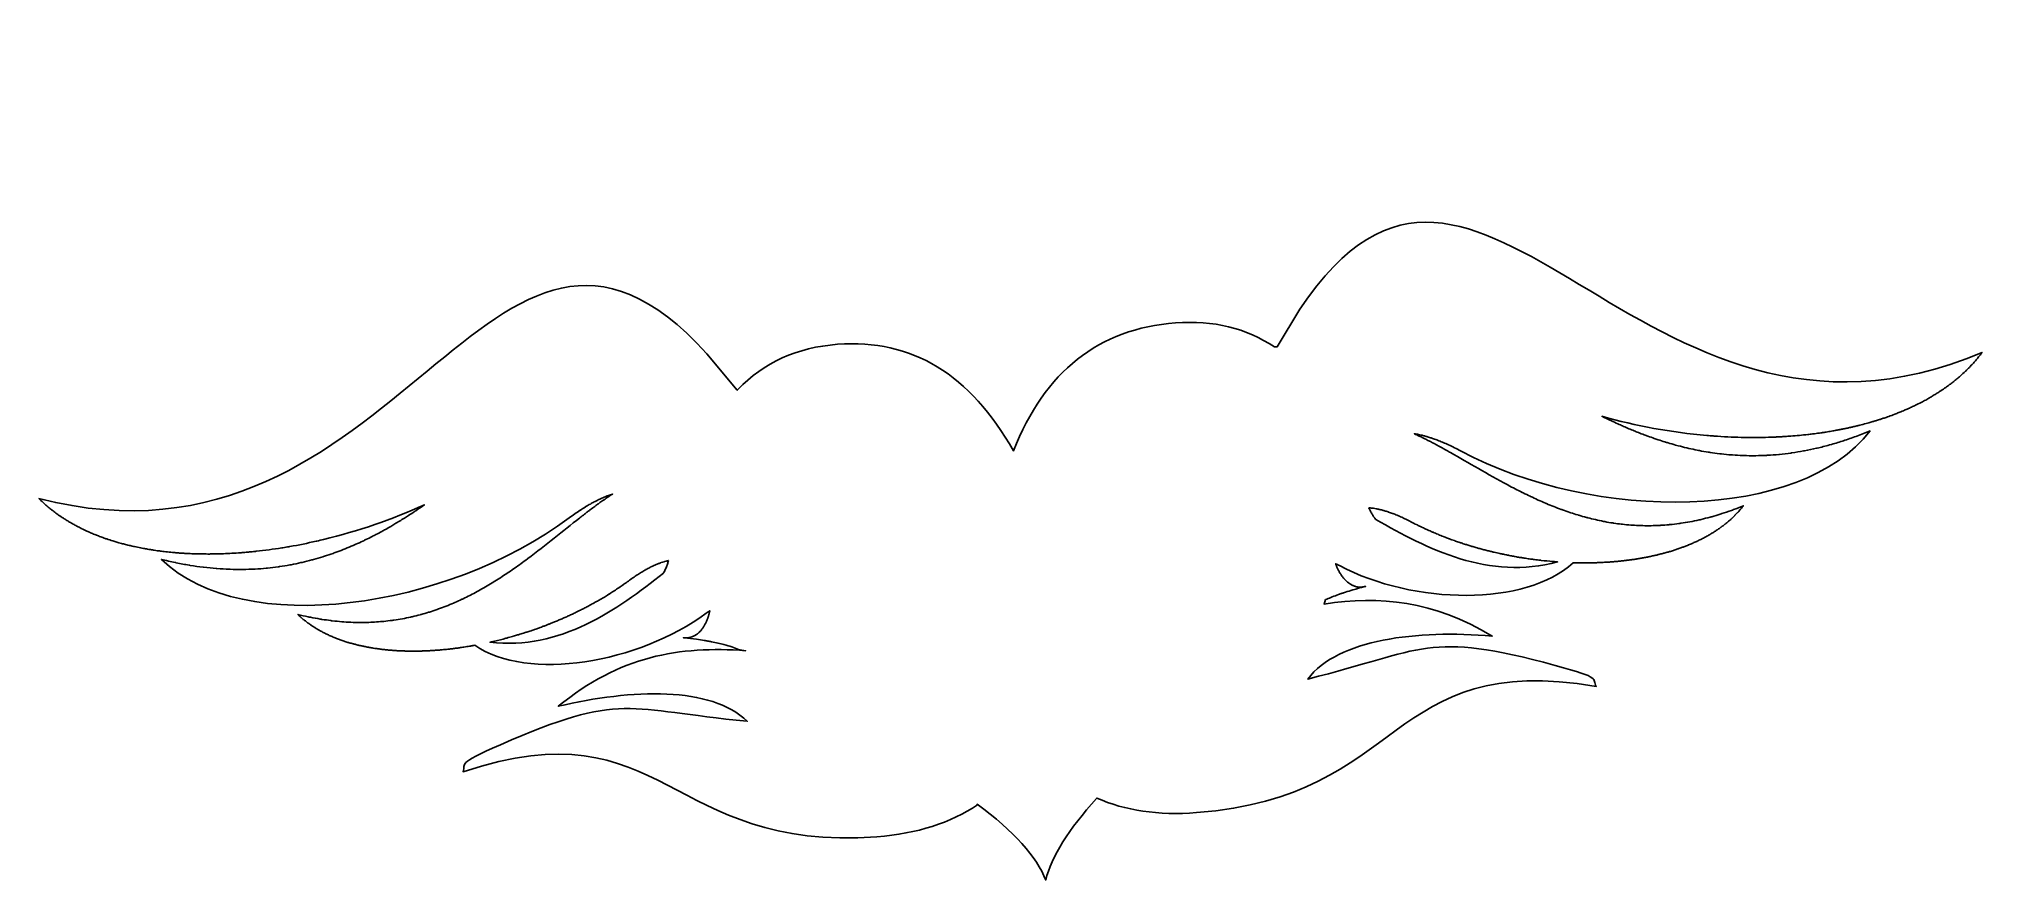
# Model space of a CAD drawing. Header units: centimetres. Extents: x -10.9 to 10.9, y -3.7 to 5.7.
import ezdxf

# ---------------------------------------------------------------- set-up
doc = ezdxf.new("R2010")
doc.units = ezdxf.units.CM
doc.header["$MEASUREMENT"] = 0
doc.layers.add('Camada 1', color=7, linetype='Continuous')

msp = doc.modelspace()

# ---------------------------------------------------------------- linework, layer by layer
at = {"layer": 'Camada 1'}
for points, knots in [([(-3.0468, -1.10038), (-3.09366, -1.08112), (-3.14761, -1.06284), (-3.21084, -1.04598), (-3.21084, -1.04598), (-3.21113, -1.04587), (-3.21163, -1.04572), (-3.21203, -1.04564), (-3.21203, -1.04564), (-3.25407, -1.03437), (-3.30022, -1.02371), (-3.3511, -1.01381), (-3.3511, -1.01381), (-3.35113, -1.01386), (-3.35123, -1.01381), (-3.35115, -1.01378), (-3.35115, -1.01378), (-3.36372, -1.01135), (-3.37671, -1.00891), (-3.38981, -1.00664), (-3.38981, -1.00664), (-3.39034, -1.00659), (-3.39082, -1.00659), (-3.39129, -1.0064), (-3.39129, -1.0064), (-3.40428, -1.00399), (-3.41743, -1.00177), (-3.43098, -0.99957), (-3.43098, -0.99957), (-3.43109, -0.99952), (-3.43127, -0.99957), (-3.4314, -0.99952), (-3.4314, -0.99952), (-3.4314, -0.99952), (-3.43156, -0.99947), (-3.43169, -0.99947), (-3.43169, -0.99947), (-3.45931, -0.99487), (-3.48828, -0.99063), (-3.51839, -0.98653), (-3.51839, -0.98653), (-3.51889, -0.98642), (-3.51934, -0.98637), (-3.52, -0.98634), (-3.52, -0.98634), (-3.5617, -0.98062), (-3.60604, -0.97541), (-3.65287, -0.9706), (-3.65287, -0.9706), (-3.65718, -0.97044), (-3.66152, -0.96991), (-3.66578, -0.96938), (-3.66578, -0.96938), (-3.65848, -0.97031), (-3.6512, -0.97094), (-3.64411, -0.97123), (-3.64411, -0.97123), (-3.6439, -0.97115), (-3.64361, -0.9711), (-3.6434, -0.97115), (-3.6434, -0.97115), (-3.63647, -0.97139), (-3.62959, -0.97126), (-3.62287, -0.97078), (-3.62287, -0.97078), (-3.62255, -0.97078), (-3.62242, -0.97083), (-3.6221, -0.97083), (-3.6221, -0.97083), (-3.61538, -0.9703), (-3.60887, -0.96956), (-3.60244, -0.96834), (-3.60244, -0.96834), (-3.60207, -0.96831), (-3.6017, -0.96831), (-3.60122, -0.96821), (-3.60122, -0.96821), (-3.59503, -0.9671), (-3.58881, -0.96575), (-3.58275, -0.96395), (-3.58275, -0.96395), (-3.58227, -0.96384), (-3.58164, -0.96374), (-3.58127, -0.96355), (-3.58127, -0.96355), (-3.57521, -0.96183), (-3.5692, -0.95979), (-3.56338, -0.95749), (-3.56338, -0.95749), (-3.56304, -0.95738), (-3.56267, -0.95717), (-3.56232, -0.95707), (-3.56232, -0.95707), (-3.55658, -0.95479), (-3.55094, -0.95223), (-3.54531, -0.9494), (-3.54531, -0.9494), (-3.54475, -0.94911), (-3.54417, -0.94884), (-3.54359, -0.94858), (-3.54359, -0.94858), (-3.53825, -0.9458), (-3.53306, -0.94271), (-3.52795, -0.93948), (-3.52795, -0.93948), (-3.52729, -0.93906), (-3.5266, -0.93863), (-3.52586, -0.93818), (-3.52586, -0.93818), (-3.52094, -0.93493), (-3.51602, -0.93157), (-3.51125, -0.92799), (-3.51125, -0.92799), (-3.51046, -0.92733), (-3.50972, -0.92675), (-3.5089, -0.92608), (-3.5089, -0.92608), (-3.50424, -0.92259), (-3.49985, -0.91886), (-3.49549, -0.91486), (-3.49549, -0.91486), (-3.49446, -0.91399), (-3.49361, -0.91317), (-3.49258, -0.91227), (-3.49258, -0.91227), (-3.48837, -0.90843), (-3.48425, -0.90441), (-3.4802, -0.90018), (-3.4802, -0.90018), (-3.47912, -0.89902), (-3.478, -0.8979), (-3.47687, -0.89669), (-3.47687, -0.89669), (-3.47322, -0.89275), (-3.46965, -0.88862), (-3.46607, -0.88444), (-3.46607, -0.88444), (-3.46469, -0.8828), (-3.4635, -0.88124), (-3.4621, -0.87957), (-3.4621, -0.87957), (-3.45879, -0.87557), (-3.45564, -0.87139), (-3.45255, -0.86716), (-3.45255, -0.86716), (-3.45112, -0.86518), (-3.4498, -0.8633), (-3.44837, -0.86147), (-3.44837, -0.86147), (-3.44546, -0.85737), (-3.44276, -0.85316), (-3.43993, -0.84888), (-3.43993, -0.84888), (-3.43842, -0.84663), (-3.43699, -0.8442), (-3.43556, -0.84184), (-3.43556, -0.84184), (-3.43289, -0.83753), (-3.43035, -0.83321), (-3.42783, -0.8289), (-3.42783, -0.8289), (-3.42645, -0.82647), (-3.42513, -0.82403), (-3.42383, -0.82165), (-3.42383, -0.82165), (-3.4214, -0.81739), (-3.41923, -0.81292), (-3.41695, -0.80847), (-3.41695, -0.80847), (-3.41549, -0.80564), (-3.41415, -0.80286), (-3.41285, -0.80014), (-3.41285, -0.80014), (-3.41065, -0.79567), (-3.4087, -0.79128), (-3.40674, -0.78675), (-3.40674, -0.78675), (-3.40547, -0.78387), (-3.40412, -0.7808), (-3.40293, -0.77789), (-3.40293, -0.77789), (-3.40102, -0.77339), (-3.39923, -0.76876), (-3.39745, -0.76413), (-3.39745, -0.76413), (-3.39594, -0.76029), (-3.39457, -0.75651), (-3.39314, -0.75275), (-3.39314, -0.75275), (-3.39168, -0.74883), (-3.39036, -0.74476), (-3.38896, -0.74063), (-3.38896, -0.74063), (-3.38758, -0.73661), (-3.38629, -0.73248), (-3.38504, -0.72849), (-3.38504, -0.72849), (-3.38388, -0.72439), (-3.38263, -0.72034), (-3.38136, -0.71632), (-3.38136, -0.71632), (-3.3802, -0.71187), (-3.37898, -0.70756), (-3.37792, -0.7032), (-3.37792, -0.7032), (-3.37686, -0.69936), (-3.37588, -0.69566), (-3.37496, -0.69177), (-3.37496, -0.69177), (-3.37388, -0.68719), (-3.37282, -0.68246), (-3.37178, -0.67777), (-3.37178, -0.67777), (-3.37107, -0.67433), (-3.37022, -0.67076), (-3.36953, -0.66737), (-3.36953, -0.66737), (-3.3826, -0.67645), (-3.39586, -0.68576), (-3.40948, -0.69576), (-3.40948, -0.69576), (-4.16928, -1.25538), (-5.40933, -1.46271), (-6.00332, -1.05459), (-6.00332, -1.05459), (-6.01036, -1.05583), (-6.0174, -1.05713), (-6.02433, -1.05835), (-6.02433, -1.05835), (-6.03645, -1.06049), (-6.04841, -1.06256), (-6.06039, -1.06462), (-6.06039, -1.06462), (-6.0705, -1.06623), (-6.08055, -1.06795), (-6.09066, -1.06954), (-6.09066, -1.06954), (-6.10249, -1.07142), (-6.11437, -1.07338), (-6.12619, -1.0751), (-6.12619, -1.0751), (-6.1341, -1.07642), (-6.14212, -1.07759), (-6.15008, -1.07875), (-6.15008, -1.07875), (-6.16487, -1.08097), (-6.17969, -1.08306), (-6.19453, -1.08505), (-6.19453, -1.08505), (-6.2026, -1.08611), (-6.21072, -1.08717), (-6.21892, -1.08825), (-6.21892, -1.08825), (-6.23337, -1.0901), (-6.24794, -1.09198), (-6.26247, -1.09367), (-6.26247, -1.09367), (-6.27067, -1.0946), (-6.27893, -1.09555), (-6.28713, -1.0965), (-6.28713, -1.0965), (-6.29856, -1.0978), (-6.31012, -1.09899), (-6.32142, -1.10018), (-6.32142, -1.10018), (-6.33184, -1.10126), (-6.34203, -1.1023), (-6.3523, -1.10322), (-6.3523, -1.10322), (-6.36392, -1.10433), (-6.3755, -1.10544), (-6.38712, -1.10634), (-6.38712, -1.10634), (-6.39461, -1.10705), (-6.40199, -1.10769), (-6.4095, -1.10827), (-6.4095, -1.10827), (-6.42445, -1.10949), (-6.43932, -1.11052), (-6.45429, -1.11163), (-6.45429, -1.11163), (-6.46149, -1.112), (-6.46892, -1.11258), (-6.47614, -1.11298), (-6.47614, -1.11298), (-6.49109, -1.11393), (-6.50593, -1.11467), (-6.52088, -1.11555), (-6.52088, -1.11555), (-6.52797, -1.11581), (-6.53501, -1.11616), (-6.54207, -1.11645), (-6.54207, -1.11645), (-6.55773, -1.11722), (-6.57356, -1.11777), (-6.58925, -1.11817), (-6.58925, -1.11817), (-6.59414, -1.11833), (-6.59915, -1.11843), (-6.60407, -1.11859), (-6.60407, -1.11859), (-6.6177, -1.11901), (-6.63132, -1.11923), (-6.64487, -1.11941), (-6.64487, -1.11941), (-6.65082, -1.11957), (-6.6568, -1.1196), (-6.66284, -1.1196), (-6.66284, -1.1196), (-6.67768, -1.11981), (-6.6925, -1.11986), (-6.70732, -1.11973), (-6.70732, -1.11973), (-6.71356, -1.11973), (-6.71999, -1.1197), (-6.72621, -1.1196), (-6.72621, -1.1196), (-6.74105, -1.11939), (-6.75592, -1.1192), (-6.77071, -1.11889), (-6.77071, -1.11889), (-6.7777, -1.11876), (-6.78457, -1.11844), (-6.79145, -1.11823), (-6.79145, -1.11823), (-6.8064, -1.11778), (-6.82124, -1.11728), (-6.83609, -1.11654), (-6.83609, -1.11654), (-6.84149, -1.11625), (-6.84681, -1.11606), (-6.85218, -1.11575), (-6.85218, -1.11575), (-6.86599, -1.11509), (-6.8798, -1.11429), (-6.89353, -1.11337), (-6.89353, -1.11337), (-6.89956, -1.113), (-6.9057, -1.11258), (-6.91171, -1.1121), (-6.91171, -1.1121), (-6.92534, -1.11117), (-6.93891, -1.11012), (-6.9524, -1.1089), (-6.9524, -1.1089), (-6.95767, -1.10842), (-6.96288, -1.108), (-6.96817, -1.1075), (-6.96817, -1.1075), (-6.9832, -1.10618), (-6.9982, -1.10462), (-7.01315, -1.1029), (-7.01315, -1.1029), (-7.01863, -1.10237), (-7.02416, -1.10182), (-7.02955, -1.10113), (-7.02955, -1.10113), (-7.04466, -1.09941), (-7.05979, -1.09758), (-7.07474, -1.09552), (-7.07474, -1.09552), (-7.07929, -1.09502), (-7.08366, -1.09433), (-7.08821, -1.09369), (-7.08821, -1.09369), (-7.10419, -1.09149), (-7.12015, -1.08927), (-7.1361, -1.08678), (-7.1361, -1.08678), (-7.13832, -1.08638), (-7.14057, -1.08596), (-7.1429, -1.08556), (-7.1429, -1.08556), (-7.15803, -1.0831), (-7.17293, -1.08051), (-7.18785, -1.07791), (-7.18785, -1.07791), (-7.1911, -1.07735), (-7.19431, -1.07677), (-7.19748, -1.07614), (-7.19748, -1.07614), (-7.21259, -1.07339), (-7.2274, -1.0704), (-7.24227, -1.06733), (-7.24227, -1.06733), (-7.24693, -1.0664), (-7.25156, -1.06542), (-7.25621, -1.06445), (-7.25621, -1.06445), (-7.2706, -1.06138), (-7.28497, -1.05818), (-7.29939, -1.05485), (-7.29939, -1.05485), (-7.30365, -1.05384), (-7.30786, -1.05287), (-7.31206, -1.05181), (-7.31206, -1.05181), (-7.32682, -1.04824), (-7.34143, -1.04464), (-7.3559, -1.04078), (-7.3559, -1.04078), (-7.35905, -1.03991), (-7.36209, -1.03911), (-7.36521, -1.03827), (-7.36521, -1.03827), (-7.37987, -1.03438), (-7.39434, -1.03028), (-7.40868, -1.02605), (-7.40868, -1.02605), (-7.41011, -1.02557), (-7.41156, -1.02512), (-7.41315, -1.0247), (-7.41315, -1.0247), (-7.42831, -1.02018), (-7.44321, -1.01549), (-7.45808, -1.01073), (-7.45808, -1.01073), (-7.46102, -1.00972), (-7.46417, -1.0088), (-7.4671, -1.00787), (-7.4671, -1.00787), (-7.48168, -1.003), (-7.49631, -0.9979), (-7.51062, -0.99268), (-7.51062, -0.99268), (-7.51316, -0.99183), (-7.51559, -0.99093), (-7.51824, -0.99009), (-7.51824, -0.99009), (-7.53271, -0.98477), (-7.54713, -0.97924), (-7.56134, -0.97358), (-7.56134, -0.97358), (-7.56362, -0.97271), (-7.56581, -0.97181), (-7.56806, -0.97088), (-7.56806, -0.97088), (-7.5829, -0.96493), (-7.59761, -0.95892), (-7.61209, -0.95257), (-7.61209, -0.95257), (-7.61222, -0.95252), (-7.61246, -0.95241), (-7.61249, -0.95238), (-7.61249, -0.95238), (-7.62657, -0.94616), (-7.6404, -0.93979), (-7.65411, -0.93341), (-7.65411, -0.93341), (-7.6566, -0.93217), (-7.65908, -0.93106), (-7.66149, -0.92984), (-7.66149, -0.92984), (-7.67467, -0.92357), (-7.6879, -0.91701), (-7.70067, -0.91021), (-7.70067, -0.91021), (-7.70316, -0.90902), (-7.70564, -0.90775), (-7.70808, -0.90651), (-7.70808, -0.90651), (-7.72097, -0.89966), (-7.73369, -0.8927), (-7.74629, -0.88561), (-7.74629, -0.88561), (-7.74849, -0.88442), (-7.75081, -0.88302), (-7.75312, -0.88164), (-7.75312, -0.88164), (-7.7659, -0.87436), (-7.77878, -0.86677), (-7.79125, -0.85907), (-7.79125, -0.85907), (-7.79236, -0.85828), (-7.79353, -0.85756), (-7.79466, -0.85669), (-7.79466, -0.85669), (-7.8071, -0.84912), (-7.81932, -0.84116), (-7.83133, -0.83314), (-7.83133, -0.83314), (-7.83247, -0.83227), (-7.83363, -0.83153), (-7.8349, -0.83065), (-7.8349, -0.83065), (-7.84694, -0.82253), (-7.85866, -0.81422), (-7.87025, -0.80557), (-7.87025, -0.80557), (-7.87234, -0.80417), (-7.87435, -0.80258), (-7.87644, -0.80112), (-7.87644, -0.80112), (-7.88763, -0.79273), (-7.89872, -0.78432), (-7.90962, -0.77546), (-7.90962, -0.77546), (-7.91176, -0.77387), (-7.91383, -0.77215), (-7.91597, -0.77049), (-7.91597, -0.77049), (-7.92682, -0.7616), (-7.93761, -0.75258), (-7.94806, -0.74337), (-7.94806, -0.74337), (-7.94962, -0.7421), (-7.9511, -0.74072), (-7.95272, -0.7394), (-7.95272, -0.7394), (-7.96373, -0.72953), (-7.97463, -0.71964), (-7.98524, -0.7094), (-7.98524, -0.7094), (-7.94616, -0.71893), (-7.90753, -0.72755), (-7.86933, -0.73549), (-7.86933, -0.73549), (-7.8611, -0.73721), (-7.8529, -0.73898), (-7.84472, -0.74057), (-7.84472, -0.74057), (-7.80765, -0.74798), (-7.77087, -0.75475), (-7.73468, -0.76065), (-7.73468, -0.76065), (-7.72825, -0.76176), (-7.72185, -0.76269), (-7.71539, -0.76364), (-7.71539, -0.76364), (-7.68232, -0.76883), (-7.64946, -0.77346), (-7.61694, -0.77742), (-7.61694, -0.77742), (-7.61104, -0.77829), (-7.60506, -0.77906), (-7.59908, -0.77983), (-7.59908, -0.77983), (-7.56376, -0.78396), (-7.52875, -0.78721), (-7.49409, -0.78999), (-7.49409, -0.78999), (-7.48623, -0.79063), (-7.47835, -0.79121), (-7.47062, -0.79171), (-7.47062, -0.79171), (-7.43532, -0.79425), (-7.40027, -0.79639), (-7.36563, -0.79748), (-7.36563, -0.79748), (-7.36544, -0.79745), (-7.36529, -0.79748), (-7.36499, -0.79748), (-7.36499, -0.79748), (-7.33044, -0.79862), (-7.29636, -0.79891), (-7.26254, -0.79867), (-7.26254, -0.79867), (-7.25524, -0.79867), (-7.24807, -0.79859), (-7.24092, -0.79854), (-7.24092, -0.79854), (-7.20785, -0.79812), (-7.17493, -0.79708), (-7.14249, -0.79542), (-7.14249, -0.79542), (-7.13722, -0.7951), (-7.13204, -0.79473), (-7.12691, -0.79444), (-7.12691, -0.79444), (-7.09685, -0.79267), (-7.06711, -0.79037), (-7.03777, -0.78772), (-7.03777, -0.78772), (-7.0328, -0.78724), (-7.02766, -0.78687), (-7.02274, -0.7864), (-7.02274, -0.7864), (-6.99096, -0.78315), (-6.95958, -0.77941), (-6.92855, -0.77516), (-6.92855, -0.77516), (-6.92209, -0.77434), (-6.91572, -0.77331), (-6.90913, -0.77241), (-6.90913, -0.77241), (-6.84555, -0.76318), (-6.78308, -0.75177), (-6.72196, -0.73809), (-6.72196, -0.73809), (-6.71619, -0.73685), (-6.71058, -0.73552), (-6.70484, -0.73431), (-6.70484, -0.73431), (-6.6751, -0.72738), (-6.64552, -0.72013), (-6.61631, -0.7123), (-6.61631, -0.7123), (-6.61168, -0.711), (-6.60705, -0.70973), (-6.60231, -0.70844), (-6.60231, -0.70844), (-6.57516, -0.70108), (-6.54828, -0.69325), (-6.52174, -0.68502), (-6.52174, -0.68502), (-6.5179, -0.68386), (-6.51399, -0.68277), (-6.51023, -0.68147), (-6.51023, -0.68147), (-6.48168, -0.67255), (-6.45334, -0.66308), (-6.42538, -0.65332), (-6.42538, -0.65332), (-6.41974, -0.65131), (-6.41414, -0.64932), (-6.40847, -0.64737), (-6.40847, -0.64737), (-6.35151, -0.62697), (-6.29557, -0.60493), (-6.2408, -0.58133), (-6.2408, -0.58133), (-6.2358, -0.57921), (-6.23088, -0.5771), (-6.22596, -0.57506), (-6.22596, -0.57506), (-6.19918, -0.56334), (-6.17267, -0.55133), (-6.14643, -0.53884), (-6.14643, -0.53884), (-6.14241, -0.53707), (-6.13836, -0.53516), (-6.13439, -0.5332), (-6.13439, -0.5332), (-6.10925, -0.52121), (-6.08436, -0.50899), (-6.0597, -0.49653), (-6.0597, -0.49653), (-6.05729, -0.49523), (-6.05483, -0.49404), (-6.05242, -0.4928), (-6.05242, -0.4928), (-6.0262, -0.47949), (-6.00024, -0.46565), (-5.97453, -0.45171), (-5.97453, -0.45171), (-5.97014, -0.44922), (-5.96572, -0.44676), (-5.96117, -0.4443), (-5.96117, -0.4443), (-5.90915, -0.41572), (-5.85804, -0.38596), (-5.80787, -0.35535), (-5.80787, -0.35535), (-5.80425, -0.35321), (-5.80057, -0.35093), (-5.79697, -0.34874), (-5.79697, -0.34874), (-5.77218, -0.33345), (-5.74747, -0.31802), (-5.72312, -0.30217), (-5.72312, -0.30217), (-5.72058, -0.30056), (-5.71804, -0.29892), (-5.71539, -0.29722), (-5.71539, -0.29722), (-5.69129, -0.28169), (-5.66732, -0.26589), (-5.64363, -0.25004), (-5.64363, -0.25004), (-5.64241, -0.24919), (-5.64114, -0.24829), (-5.63985, -0.24745), (-5.63985, -0.24745), (-5.61553, -0.23113), (-5.59148, -0.21459), (-5.5677, -0.19803), (-5.5677, -0.19803), (-5.56423, -0.19562), (-5.56077, -0.19311), (-5.5573, -0.1907), (-5.5573, -0.1907), (-5.50864, -0.15667), (-5.46081, -0.12199), (-5.41384, -0.08704), (-5.41384, -0.08704), (-5.41217, -0.08585), (-5.41056, -0.08463), (-5.40889, -0.08344), (-5.40889, -0.08344), (-5.20426, 0.06891), (-5.01355, 0.22705), (-4.83038, 0.37053), (-4.83038, 0.37053), (-4.82358, 0.37587), (-4.81683, 0.38106), (-4.81022, 0.38625), (-4.81022, 0.38625), (-4.7939, 0.39895), (-4.77762, 0.41157), (-4.76151, 0.4239), (-4.76151, 0.4239), (-4.75159, 0.43163), (-4.74164, 0.43911), (-4.73185, 0.4466), (-4.73185, 0.4466), (-4.72307, 0.45332), (-4.71433, 0.45991), (-4.70568, 0.46647), (-4.70568, 0.46647), (-4.68975, 0.4783), (-4.67398, 0.49012), (-4.65827, 0.50177), (-4.65827, 0.50177), (-4.65057, 0.50743), (-4.64274, 0.51312), (-4.63496, 0.51878), (-4.63496, 0.51878), (-4.62342, 0.52725), (-4.61191, 0.53548), (-4.60041, 0.54368), (-4.60041, 0.54368), (-4.59327, 0.54884), (-4.5861, 0.55392), (-4.57901, 0.55897), (-4.57901, 0.55897), (-4.56284, 0.57037), (-4.54649, 0.58162), (-4.53041, 0.59276), (-4.53041, 0.59276), (-4.52358, 0.59736), (-4.51686, 0.60186), (-4.51012, 0.60639), (-4.51012, 0.60639), (-4.49353, 0.61758), (-4.47697, 0.62856), (-4.4604, 0.63909), (-4.4604, 0.63909), (-4.46, 0.63941), (-4.45945, 0.63973), (-4.45902, 0.6401), (-4.45902, 0.6401), (-4.45907, 0.64005), (-4.45918, 0.64005), (-4.45926, 0.63999), (-4.45926, 0.63999), (-4.46643, 0.63779), (-4.47381, 0.63536), (-4.48117, 0.63282), (-4.48117, 0.63282), (-4.48911, 0.63012), (-4.4971, 0.62724), (-4.50533, 0.62433), (-4.50533, 0.62433), (-4.51433, 0.62094), (-4.52353, 0.6174), (-4.53279, 0.61369), (-4.53279, 0.61369), (-4.53954, 0.61094), (-4.54639, 0.60819), (-4.55332, 0.60522), (-4.55332, 0.60522), (-4.56388, 0.60077), (-4.57472, 0.59607), (-4.58568, 0.59114), (-4.58568, 0.59114), (-4.59129, 0.58852), (-4.59708, 0.58595), (-4.60285, 0.5831), (-4.60285, 0.5831), (-4.61536, 0.57717), (-4.62796, 0.57111), (-4.64071, 0.56453), (-4.64071, 0.56453), (-4.64542, 0.56215), (-4.65002, 0.55977), (-4.65473, 0.55736), (-4.65473, 0.55736), (-4.66918, 0.54987), (-4.68394, 0.54193), (-4.69884, 0.5336), (-4.69884, 0.5336), (-4.70183, 0.53185), (-4.705, 0.53008), (-4.70802, 0.52831), (-4.70802, 0.52831), (-4.72424, 0.51918), (-4.74093, 0.5095), (-4.75763, 0.49918), (-4.75763, 0.49918), (-4.75977, 0.49788), (-4.76194, 0.49667), (-4.76403, 0.49532), (-4.76403, 0.49532), (-4.78202, 0.48429), (-4.8003, 0.47267), (-4.81885, 0.4605), (-4.81885, 0.4605), (-4.8198, 0.45986), (-4.82078, 0.4592), (-4.82171, 0.45859), (-4.82171, 0.45859), (-4.84129, 0.44578), (-4.86113, 0.43229), (-4.88129, 0.41806), (-4.88129, 0.41806), (-4.88161, 0.41801), (-4.88169, 0.4178), (-4.8819, 0.41769), (-4.8819, 0.41769), (-4.90264, 0.40311), (-4.92376, 0.38792), (-4.94511, 0.37194), (-4.94511, 0.37194), (-6.31205, -0.64754), (-8.60008, -0.98277), (-9.51401, -0.09205), (-9.51401, -0.09205), (-9.46173, -0.10515), (-9.41006, -0.11695), (-9.35894, -0.12764), (-9.35894, -0.12764), (-9.35595, -0.12822), (-9.35299, -0.12883), (-9.35002, -0.12955), (-9.35002, -0.12955), (-9.30017, -0.13968), (-9.25104, -0.14884), (-9.20246, -0.15699), (-9.20246, -0.15699), (-9.19876, -0.15755), (-9.19508, -0.15818), (-9.19143, -0.15876), (-9.19143, -0.15876), (-9.14259, -0.16675), (-9.09417, -0.17376), (-9.04633, -0.17956), (-9.04633, -0.17956), (-9.04448, -0.17985), (-9.04263, -0.18004), (-9.04083, -0.18025), (-9.04083, -0.18025), (-8.99323, -0.18594), (-8.94606, -0.19073), (-8.89941, -0.19433), (-8.89941, -0.19433), (-8.89711, -0.19457), (-8.89478, -0.19481), (-8.89242, -0.19491), (-8.89242, -0.19491), (-8.84604, -0.19851), (-8.80027, -0.20107), (-8.75486, -0.20272), (-8.75486, -0.20272), (-8.75129, -0.20288), (-8.74758, -0.20296), (-8.74409, -0.20306), (-8.74409, -0.20306), (-8.69927, -0.20449), (-8.65498, -0.20507), (-8.61106, -0.20473), (-8.61106, -0.20473), (-8.6077, -0.20473), (-8.60421, -0.20468), (-8.60087, -0.2046), (-8.60087, -0.2046), (-8.55692, -0.20412), (-8.5135, -0.20277), (-8.47067, -0.2005), (-8.47067, -0.2005), (-8.46842, -0.20039), (-8.46615, -0.20026), (-8.46403, -0.20018), (-8.46403, -0.20018), (-8.4222, -0.19788), (-8.38071, -0.1947), (-8.33973, -0.19084), (-8.33973, -0.19084), (-8.33523, -0.19036), (-8.33087, -0.19005), (-8.3265, -0.18954), (-8.3265, -0.18954), (-8.28594, -0.18554), (-8.24588, -0.18076), (-8.20622, -0.17517), (-8.20622, -0.17517), (-8.20125, -0.17448), (-8.19632, -0.17377), (-8.19135, -0.17305), (-8.19135, -0.17305), (-8.15206, -0.16731), (-8.11311, -0.16101), (-8.07462, -0.15397), (-8.07462, -0.15397), (-8.07012, -0.15315), (-8.06573, -0.1523), (-8.06121, -0.15146), (-8.06121, -0.15146), (-8.02414, -0.14445), (-7.98755, -0.13683), (-7.95135, -0.12868), (-7.95135, -0.12868), (-7.94693, -0.12778), (-7.94262, -0.12672), (-7.9382, -0.12582), (-7.9382, -0.12582), (-7.90132, -0.11733), (-7.86494, -0.10809), (-7.82882, -0.09841), (-7.82882, -0.09841), (-7.82268, -0.09672), (-7.81652, -0.0951), (-7.81051, -0.09344), (-7.81051, -0.09344), (-7.77548, -0.08376), (-7.74085, -0.07368), (-7.7065, -0.06299), (-7.7065, -0.06299), (-7.69999, -0.0609), (-7.69346, -0.05881), (-7.68679, -0.05675), (-7.68679, -0.05675), (-7.65451, -0.04633), (-7.62239, -0.03561), (-7.59069, -0.02429), (-7.59069, -0.02429), (-7.58286, -0.02167), (-7.57521, -0.01889), (-7.56754, -0.01609), (-7.56754, -0.01609), (-7.53735, -0.00524), (-7.50751, 0.00611), (-7.47793, 0.0177), (-7.47793, 0.0177), (-7.46999, 0.02088), (-7.46203, 0.02394), (-7.45406, 0.02715), (-7.45406, 0.02715), (-7.42398, 0.03914), (-7.39426, 0.0516), (-7.36471, 0.06446), (-7.36471, 0.06446), (-7.35516, 0.06864), (-7.34563, 0.07282), (-7.33611, 0.07703), (-7.33611, 0.07703), (-7.30928, 0.08899), (-7.28261, 0.10116), (-7.25621, 0.11373), (-7.25621, 0.11373), (-7.24473, 0.11905), (-7.2333, 0.12466), (-7.22181, 0.13011), (-7.22181, 0.13011), (-7.198, 0.1417), (-7.17434, 0.15347), (-7.15082, 0.16551), (-7.15082, 0.16551), (-7.13754, 0.1722), (-7.12436, 0.17903), (-7.11129, 0.18575), (-7.11129, 0.18575), (-7.08885, 0.1976), (-7.0665, 0.20951), (-7.0444, 0.22171), (-7.0444, 0.22171), (-7.03114, 0.22885), (-7.01792, 0.23618), (-7.00482, 0.24356), (-7.00482, 0.24356), (-6.98476, 0.2547), (-6.96508, 0.26605), (-6.94529, 0.27751), (-6.94529, 0.27751), (-6.92986, 0.2864), (-6.91444, 0.29542), (-6.8992, 0.30452), (-6.8992, 0.30452), (-6.88179, 0.31487), (-6.86441, 0.32548), (-6.84716, 0.33598), (-6.84716, 0.33598), (-6.82808, 0.34767), (-6.80911, 0.35937), (-6.79035, 0.3713), (-6.79035, 0.3713), (-6.77577, 0.38053), (-6.76143, 0.38958), (-6.74691, 0.39895), (-6.74691, 0.39895), (-6.72513, 0.41297), (-6.70341, 0.42723), (-6.68174, 0.4416), (-6.68174, 0.4416), (-6.67624, 0.44525), (-6.67073, 0.44893), (-6.66518, 0.45263), (-6.66518, 0.45263), (-6.63269, 0.47438), (-6.60041, 0.49637), (-6.56847, 0.51859), (-6.56847, 0.51859), (-6.56836, 0.5187), (-6.56815, 0.51888), (-6.56802, 0.51901), (-6.56802, 0.51901), (-6.93074, 0.35449), (-7.31311, 0.22371), (-7.69721, 0.1311), (-7.69721, 0.1311), (-7.69742, 0.13091), (-7.69771, 0.13086), (-7.6979, 0.13091), (-7.6979, 0.13091), (-7.72256, 0.12485), (-7.74722, 0.11911), (-7.77188, 0.1135), (-7.77188, 0.1135), (-7.77408, 0.11302), (-7.7763, 0.11249), (-7.77844, 0.11197), (-7.77844, 0.11197), (-7.87798, 0.0894), (-7.9773, 0.06932), (-8.07644, 0.05194), (-8.07644, 0.05194), (-8.07911, 0.05149), (-8.08173, 0.05104), (-8.08438, 0.05054), (-8.08438, 0.05054), (-8.1074, 0.04652), (-8.1305, 0.04266), (-8.15346, 0.03895), (-8.15346, 0.03895), (-8.15727, 0.03826), (-8.161, 0.03771), (-8.16486, 0.0371), (-8.16486, 0.0371), (-8.26061, 0.02175), (-8.35626, 0.0089), (-8.45114, -0.00132), (-8.45114, -0.00132), (-8.45683, -0.00188), (-8.46257, -0.00254), (-8.46813, -0.00323), (-8.46813, -0.00323), (-8.48832, -0.00535), (-8.50851, -0.00733), (-8.52861, -0.0091), (-8.52861, -0.0091), (-8.53594, -0.00989), (-8.54327, -0.01058), (-8.55052, -0.01122), (-8.55052, -0.01122), (-8.5705, -0.01305), (-8.59042, -0.01469), (-8.61034, -0.0163), (-8.61034, -0.0163), (-8.61613, -0.01675), (-8.62196, -0.01717), (-8.62767, -0.01765), (-8.62767, -0.01765), (-8.69178, -0.02231), (-8.75523, -0.02593), (-8.81836, -0.02826), (-8.81836, -0.02826), (-8.8273, -0.0286), (-8.83622, -0.02887), (-8.84511, -0.02924), (-8.84511, -0.02924), (-8.86194, -0.02972), (-8.87879, -0.03022), (-8.89567, -0.03046), (-8.89567, -0.03046), (-8.90657, -0.0308), (-8.91745, -0.03104), (-8.92827, -0.03104), (-8.92827, -0.03104), (-8.94409, -0.03141), (-8.95978, -0.03152), (-8.97552, -0.03168), (-8.97552, -0.03168), (-8.98819, -0.03171), (-9.00071, -0.03168), (-9.01314, -0.03157), (-9.01314, -0.03157), (-9.0324, -0.03157), (-9.05153, -0.03131), (-9.07066, -0.03109), (-9.07066, -0.03109), (-9.09032, -0.03083), (-9.10987, -0.03043), (-9.12953, -0.02979), (-9.12953, -0.02979), (-9.14387, -0.02937), (-9.15818, -0.02876), (-9.17247, -0.02815), (-9.17247, -0.02815), (-9.18514, -0.0277), (-9.19806, -0.02709), (-9.21068, -0.02662), (-9.21068, -0.02662), (-9.2242, -0.02588), (-9.23777, -0.02519), (-9.25132, -0.02437), (-9.25132, -0.02437), (-9.26492, -0.02366), (-9.27839, -0.02276), (-9.29185, -0.02188), (-9.29185, -0.02188), (-9.30503, -0.02106), (-9.31823, -0.02008), (-9.33127, -0.01908), (-9.33127, -0.01908), (-9.34564, -0.01789), (-9.36, -0.01673), (-9.37432, -0.01543), (-9.37432, -0.01543), (-9.38596, -0.01442), (-9.39771, -0.01342), (-9.40922, -0.01225), (-9.40922, -0.01225), (-9.43348, -0.00997), (-9.45774, -0.00736), (-9.4819, -0.00463), (-9.4819, -0.00463), (-9.49264, -0.00325), (-9.50333, -0.00188), (-9.51399, -0.00048), (-9.51399, -0.00048), (-9.5296, 0.00148), (-9.545, 0.00346), (-9.56029, 0.00555), (-9.56029, 0.00555), (-9.57153, 0.00714), (-9.5827, 0.0088), (-9.59387, 0.01042), (-9.59387, 0.01042), (-9.60818, 0.01251), (-9.62242, 0.01476), (-9.63652, 0.01696), (-9.63652, 0.01696), (-9.64811, 0.01881), (-9.65949, 0.02074), (-9.67081, 0.02265), (-9.67081, 0.02265), (-9.68576, 0.02522), (-9.70047, 0.02786), (-9.71534, 0.03061), (-9.71534, 0.03061), (-9.72553, 0.03257), (-9.73571, 0.03442), (-9.74574, 0.0364), (-9.74574, 0.0364), (-9.76921, 0.04098), (-9.79257, 0.04569), (-9.81567, 0.05077), (-9.81567, 0.05077), (-9.82406, 0.05262), (-9.83229, 0.05463), (-9.8407, 0.05646), (-9.8407, 0.05646), (-9.85681, 0.06011), (-9.8729, 0.06382), (-9.88888, 0.06778), (-9.88888, 0.06778), (-9.89838, 0.07016), (-9.90812, 0.07262), (-9.91772, 0.075), (-9.91772, 0.075), (-9.93235, 0.07873), (-9.94712, 0.08262), (-9.96154, 0.08659), (-9.96154, 0.08659), (-9.97112, 0.08916), (-9.98067, 0.09178), (-9.99017, 0.0945), (-9.99017, 0.0945), (-10.00626, 0.09895), (-10.02211, 0.10371), (-10.03795, 0.10855), (-10.03795, 0.10855), (-10.04512, 0.11064), (-10.05237, 0.11276), (-10.05946, 0.11498), (-10.05946, 0.11498), (-10.08227, 0.12202), (-10.10484, 0.12935), (-10.12714, 0.13697), (-10.12714, 0.13697), (-10.13267, 0.1388), (-10.13817, 0.14089), (-10.14368, 0.1429), (-10.14368, 0.1429), (-10.16077, 0.14885), (-10.17781, 0.15486), (-10.19469, 0.16121), (-10.19469, 0.16121), (-10.20292, 0.16425), (-10.21101, 0.16735), (-10.21914, 0.17052), (-10.21914, 0.17052), (-10.23327, 0.17594), (-10.24729, 0.18158), (-10.26129, 0.18722), (-10.26129, 0.18722), (-10.2696, 0.19071), (-10.27793, 0.19402), (-10.28611, 0.19759), (-10.28611, 0.19759), (-10.30077, 0.2037), (-10.31521, 0.21), (-10.32955, 0.2164), (-10.32955, 0.2164), (-10.33656, 0.21944), (-10.34363, 0.22259), (-10.35066, 0.22571), (-10.35066, 0.22571), (-10.37117, 0.23516), (-10.39162, 0.24481), (-10.41178, 0.25473), (-10.41178, 0.25473), (-10.41615, 0.25685), (-10.42017, 0.25915), (-10.42461, 0.26129), (-10.42461, 0.26129), (-10.44083, 0.26949), (-10.45697, 0.27785), (-10.4729, 0.28637), (-10.4729, 0.28637), (-10.47986, 0.2901), (-10.48647, 0.29391), (-10.49333, 0.29761), (-10.49333, 0.29761), (-10.50682, 0.30494), (-10.52005, 0.31259), (-10.53315, 0.32018), (-10.53315, 0.32018), (-10.54024, 0.32433), (-10.54736, 0.32857), (-10.55432, 0.33267), (-10.55432, 0.33267), (-10.56773, 0.34069), (-10.5808, 0.34894), (-10.59393, 0.35714), (-10.59393, 0.35714), (-10.5998, 0.36087), (-10.60581, 0.36465), (-10.61168, 0.36836), (-10.61168, 0.36836), (-10.63023, 0.3804), (-10.64848, 0.3926), (-10.66645, 0.40519), (-10.66645, 0.40519), (-10.66902, 0.40702), (-10.67132, 0.40887), (-10.67391, 0.41061), (-10.67391, 0.41061), (-10.68965, 0.42175), (-10.70521, 0.4331), (-10.72042, 0.44479), (-10.72042, 0.44479), (-10.726, 0.44905), (-10.73151, 0.45334), (-10.73704, 0.45773), (-10.73704, 0.45773), (-10.749, 0.46688), (-10.76077, 0.47633), (-10.77239, 0.48586), (-10.77239, 0.48586), (-10.77853, 0.49102), (-10.78459, 0.49599), (-10.79054, 0.5011), (-10.79054, 0.5011), (-10.80216, 0.51076), (-10.81332, 0.52079), (-10.82464, 0.53076), (-10.82464, 0.53076), (-10.82983, 0.53539), (-10.83517, 0.54002), (-10.84036, 0.54476), (-10.84036, 0.54476), (-10.85631, 0.55944), (-10.87206, 0.57445), (-10.88743, 0.58969), (-10.88743, 0.58969), (-6.81774, -0.45621), (-5.84892, 4.90388), (-3.40149, 2.21182), (-3.40149, 2.21182), (-3.40149, 2.21182), (-3.40149, 2.21182), (-3.40149, 2.21182), (-3.40149, 2.21182), (-3.40149, 2.21182), (-3.06248, 1.80291), (-3.06248, 1.80291), (-3.06248, 1.80291), (-3.06248, 1.80291), (-3.05388, 1.81008), (-3.05388, 1.81008), (-3.05388, 1.81008), (-2.76477, 2.11406), (-2.3924, 2.28326), (-1.9371, 2.31752), (-1.9371, 2.31752), (-1.10612, 2.37996), (-0.4494, 1.98166), (0.03317, 1.12253), (0.03317, 1.12253), (0.38388, 2.01452), (0.98951, 2.49289), (1.85022, 2.55758), (1.85022, 2.55758), (2.2731, 2.58938), (2.64228, 2.49961), (2.95753, 2.28826), (2.95753, 2.28826), (2.95753, 2.28826), (2.98976, 2.29091), (2.98976, 2.29091), (2.98976, 2.29091), (2.98976, 2.29091), (3.24313, 2.71165), (3.24313, 2.71165), (3.24313, 2.71165), (3.24313, 2.71165), (3.24313, 2.71165), (3.24313, 2.71165), (3.24313, 2.71165), (5.26045, 5.73949), (7.02008, 0.58464), (10.8875, 2.22744), (10.8875, 2.22744), (10.87459, 2.21006), (10.86128, 2.19289), (10.84768, 2.17603), (10.84768, 2.17603), (10.84329, 2.17053), (10.83876, 2.16521), (10.83424, 2.15984), (10.83424, 2.15984), (10.82466, 2.14822), (10.81498, 2.13669), (10.80503, 2.12547), (10.80503, 2.12547), (10.79979, 2.11949), (10.79458, 2.11362), (10.78926, 2.10769), (10.78926, 2.10769), (10.77934, 2.0965), (10.76897, 2.08544), (10.75859, 2.07456), (10.75859, 2.07456), (10.75388, 2.0694), (10.74904, 2.06419), (10.74412, 2.05927), (10.74412, 2.05927), (10.73076, 2.04551), (10.71705, 2.03186), (10.70319, 2.01844), (10.70319, 2.01844), (10.70099, 2.01638), (10.69882, 2.01423), (10.69655, 2.01212), (10.69655, 2.01212), (10.68075, 1.99693), (10.66454, 1.98209), (10.648, 1.96746), (10.648, 1.96746), (10.64273, 1.96283), (10.63742, 1.95817), (10.63207, 1.95362), (10.63207, 1.95362), (10.62038, 1.94351), (10.6085, 1.93351), (10.59662, 1.92356), (10.59662, 1.92356), (10.59027, 1.91837), (10.58395, 1.91319), (10.57754, 1.908), (10.57754, 1.908), (10.56561, 1.8985), (10.55367, 1.88916), (10.54164, 1.87972), (10.54164, 1.87972), (10.53534, 1.87509), (10.52934, 1.8703), (10.52299, 1.86559), (10.52299, 1.86559), (10.50857, 1.85474), (10.49386, 1.84411), (10.47888, 1.83363), (10.47888, 1.83363), (10.4751, 1.83075), (10.47123, 1.82791), (10.46729, 1.82511), (10.46729, 1.82511), (10.44895, 1.81228), (10.43014, 1.79971), (10.41117, 1.78733), (10.41117, 1.78733), (10.40482, 1.78312), (10.39821, 1.77897), (10.3917, 1.77484), (10.3917, 1.77484), (10.37844, 1.76643), (10.36519, 1.75804), (10.35159, 1.74973), (10.35159, 1.74973), (10.34405, 1.74505), (10.3363, 1.74036), (10.32852, 1.73581), (10.32852, 1.73581), (10.31566, 1.72808), (10.30251, 1.7206), (10.28941, 1.71308), (10.28941, 1.71308), (10.28176, 1.70879), (10.27422, 1.70435), (10.26663, 1.70017), (10.26663, 1.70017), (10.25097, 1.69136), (10.23499, 1.68287), (10.21903, 1.67437), (10.21903, 1.67437), (10.21382, 1.67172), (10.20861, 1.66873), (10.2035, 1.66617), (10.2035, 1.66617), (10.18252, 1.65519), (10.16119, 1.64461), (10.13984, 1.63426), (10.13984, 1.63426), (10.13309, 1.63098), (10.12635, 1.6278), (10.1196, 1.62463), (10.1196, 1.62463), (10.10465, 1.61751), (10.08954, 1.61045), (10.07446, 1.60357), (10.07446, 1.60357), (10.06531, 1.59957), (10.05642, 1.5955), (10.04729, 1.59148), (10.04729, 1.59148), (10.03345, 1.58539), (10.01964, 1.57939), (10.00564, 1.57349), (10.00564, 1.57349), (9.99654, 1.56963), (9.98752, 1.56576), (9.97826, 1.56203), (9.97826, 1.56203), (9.96315, 1.55579), (9.94765, 1.54967), (9.9323, 1.54364), (9.9323, 1.54364), (9.92436, 1.54049), (9.91637, 1.53732), (9.90838, 1.53422), (9.90838, 1.53422), (9.88626, 1.52583), (9.86401, 1.51755), (9.84139, 1.50943), (9.84139, 1.50943), (9.83181, 1.5061), (9.822, 1.50274), (9.81237, 1.49935), (9.81237, 1.49935), (9.79798, 1.4944), (9.78374, 1.48959), (9.76948, 1.48488), (9.76948, 1.48488), (9.75853, 1.48123), (9.74733, 1.47774), (9.73646, 1.47411), (9.73646, 1.47411), (9.72268, 1.4698), (9.70886, 1.46541), (9.69513, 1.46128), (9.69513, 1.46128), (9.68433, 1.45797), (9.67354, 1.45467), (9.66267, 1.45138), (9.66267, 1.45138), (9.6478, 1.44696), (9.63282, 1.44275), (9.61774, 1.43852), (9.61774, 1.43852), (9.60742, 1.4355), (9.59708, 1.43254), (9.58657, 1.4296), (9.58657, 1.4296), (9.56329, 1.42328), (9.53966, 1.41716), (9.51601, 1.41108), (9.51601, 1.41108), (9.50469, 1.4083), (9.49328, 1.40563), (9.48188, 1.40288), (9.48188, 1.40288), (9.46791, 1.39947), (9.45394, 1.39603), (9.43984, 1.39277), (9.43984, 1.39277), (9.42711, 1.38983), (9.41425, 1.38698), (9.40126, 1.38412), (9.40126, 1.38412), (9.38814, 1.3811), (9.37493, 1.37827), (9.3616, 1.37555), (9.3616, 1.37555), (9.34842, 1.37267), (9.33501, 1.36999), (9.32175, 1.36724), (9.32175, 1.36724), (9.30926, 1.36486), (9.29661, 1.36245), (9.28426, 1.35991), (9.28426, 1.35991), (9.27013, 1.35726), (9.25624, 1.35454), (9.24203, 1.35195), (9.24203, 1.35195), (9.22282, 1.34843), (9.20332, 1.3452), (9.18398, 1.342), (9.18398, 1.342), (9.16514, 1.33875), (9.14622, 1.33573), (9.12728, 1.33287), (9.12728, 1.33287), (9.1149, 1.33099), (9.10249, 1.32895), (9.09005, 1.32713), (9.09005, 1.32713), (9.07439, 1.32485), (9.05883, 1.32271), (9.04319, 1.32059), (9.04319, 1.32059), (9.03234, 1.31906), (9.02163, 1.3176), (9.01078, 1.31625), (9.01078, 1.31625), (8.99403, 1.31405), (8.97728, 1.31202), (8.96056, 1.31001), (8.96056, 1.31001), (8.95183, 1.30893), (8.94286, 1.308), (8.93405, 1.30697), (8.93405, 1.30697), (8.87132, 1.29983), (8.80787, 1.2939), (8.74403, 1.28903), (8.74403, 1.28903), (8.73813, 1.28858), (8.73247, 1.28813), (8.72654, 1.28773), (8.72654, 1.28773), (8.70664, 1.2863), (8.68664, 1.28493), (8.66666, 1.28384), (8.66666, 1.28384), (8.65923, 1.28331), (8.652, 1.28289), (8.6447, 1.28246), (8.6447, 1.28246), (8.62449, 1.28135), (8.60432, 1.28026), (8.58398, 1.27936), (8.58398, 1.27936), (8.57832, 1.27904), (8.57268, 1.27886), (8.56694, 1.27865), (8.56694, 1.27865), (8.47158, 1.27465), (8.3752, 1.27301), (8.27807, 1.27378), (8.27807, 1.27378), (8.27429, 1.27386), (8.27037, 1.27383), (8.26653, 1.27391), (8.26653, 1.27391), (8.24325, 1.27407), (8.21994, 1.27447), (8.19663, 1.27502), (8.19663, 1.27502), (8.19393, 1.27505), (8.19113, 1.27515), (8.18837, 1.27515), (8.18837, 1.27515), (8.08783, 1.27758), (7.98652, 1.28256), (7.88476, 1.28991), (7.88476, 1.28991), (7.88254, 1.2902), (7.88024, 1.29036), (7.87804, 1.29047), (7.87804, 1.29047), (7.85283, 1.29235), (7.82769, 1.29441), (7.80237, 1.29661), (7.80237, 1.29661), (7.80221, 1.29656), (7.80187, 1.29661), (7.80163, 1.29669), (7.80163, 1.29669), (7.40806, 1.33087), (7.01034, 1.40305), (6.62701, 1.51137), (6.62701, 1.51137), (6.6273, 1.51121), (6.62741, 1.51113), (6.62765, 1.51105), (6.62765, 1.51105), (6.66255, 1.49383), (6.69771, 1.47684), (6.73309, 1.46028), (6.73309, 1.46028), (6.73912, 1.45742), (6.74521, 1.45464), (6.75121, 1.45173), (6.75121, 1.45173), (6.77471, 1.44075), (6.79828, 1.42998), (6.82207, 1.41927), (6.82207, 1.41927), (6.83755, 1.41221), (6.85329, 1.40541), (6.86903, 1.39845), (6.86903, 1.39845), (6.88938, 1.38961), (6.90988, 1.3808), (6.93049, 1.37215), (6.93049, 1.37215), (6.94909, 1.36421), (6.96793, 1.35646), (6.98666, 1.34876), (6.98666, 1.34876), (7.00317, 1.34207), (7.01968, 1.33548), (7.0363, 1.32892), (7.0363, 1.32892), (7.05744, 1.32056), (7.07874, 1.31233), (7.10006, 1.30431), (7.10006, 1.30431), (7.11429, 1.29891), (7.12832, 1.29378), (7.14247, 1.28857), (7.14247, 1.28857), (7.16628, 1.27992), (7.19012, 1.2714), (7.21412, 1.26317), (7.21412, 1.26317), (7.22817, 1.25833), (7.24211, 1.25364), (7.25627, 1.24896), (7.25627, 1.24896), (7.2813, 1.2406), (7.30641, 1.23245), (7.33168, 1.22467), (7.33168, 1.22467), (7.34382, 1.22091), (7.35613, 1.21713), (7.36817, 1.21353), (7.36817, 1.21353), (7.39619, 1.20514), (7.42445, 1.19697), (7.45278, 1.18921), (7.45278, 1.18921), (7.4627, 1.18635), (7.47278, 1.18371), (7.48278, 1.18109), (7.48278, 1.18109), (7.51387, 1.17281), (7.54533, 1.165), (7.57676, 1.15752), (7.57676, 1.15752), (7.58509, 1.15551), (7.59351, 1.1536), (7.60174, 1.15178), (7.60174, 1.15178), (7.63283, 1.14464), (7.66402, 1.13805), (7.69538, 1.1317), (7.69538, 1.1317), (7.7035, 1.13011), (7.71152, 1.1285), (7.71959, 1.12699), (7.71959, 1.12699), (7.75256, 1.12064), (7.78592, 1.11482), (7.81944, 1.10934), (7.81944, 1.10934), (7.82637, 1.10831), (7.83304, 1.10725), (7.83992, 1.10611), (7.83992, 1.10611), (7.87537, 1.10071), (7.91115, 1.09582), (7.94716, 1.09153), (7.94716, 1.09153), (7.95343, 1.09079), (7.95983, 1.0901), (7.96608, 1.08944), (7.96608, 1.08944), (8.0032, 1.08518), (8.04067, 1.08148), (8.07832, 1.0787), (8.07832, 1.0787), (8.08279, 1.07828), (8.08726, 1.07812), (8.09171, 1.07772), (8.09171, 1.07772), (8.12886, 1.07507), (8.16627, 1.07309), (8.20373, 1.07161), (8.20373, 1.07161), (8.20836, 1.07142), (8.21294, 1.07124), (8.21746, 1.07108), (8.21746, 1.07108), (8.25659, 1.06989), (8.29609, 1.06944), (8.33576, 1.06978), (8.33576, 1.06978), (8.34076, 1.0697), (8.34581, 1.06983), (8.35076, 1.06983), (8.35076, 1.06983), (8.39077, 1.07025), (8.43119, 1.07158), (8.47175, 1.07364), (8.47175, 1.07364), (8.4762, 1.0738), (8.48061, 1.07409), (8.48501, 1.07435), (8.48501, 1.07435), (8.52618, 1.07663), (8.56759, 1.07969), (8.60944, 1.08374), (8.60944, 1.08374), (8.61164, 1.08395), (8.61373, 1.08406), (8.61595, 1.08438), (8.61595, 1.08438), (8.65881, 1.08856), (8.70189, 1.09375), (8.7453, 1.09978), (8.7453, 1.09978), (8.74869, 1.10028), (8.75207, 1.10073), (8.75549, 1.10121), (8.75549, 1.10121), (8.79899, 1.1074), (8.84275, 1.1146), (8.88672, 1.1228), (8.88672, 1.1228), (8.8904, 1.12336), (8.89389, 1.12412), (8.89741, 1.12481), (8.89741, 1.12481), (8.94197, 1.13317), (8.98689, 1.14256), (9.03227, 1.15301), (9.03227, 1.15301), (9.03444, 1.15351), (9.03677, 1.15402), (9.03904, 1.15462), (9.03904, 1.15462), (9.0846, 1.16528), (9.1304, 1.177), (9.17681, 1.18976), (9.17681, 1.18976), (9.1785, 1.19032), (9.18022, 1.19077), (9.18205, 1.19132), (9.18205, 1.19132), (9.22835, 1.20413), (9.27521, 1.21841), (9.32249, 1.23349), (9.32249, 1.23349), (9.32598, 1.2346), (9.32948, 1.23574), (9.33299, 1.23698), (9.33299, 1.23698), (9.37979, 1.25211), (9.42713, 1.26857), (9.47467, 1.28627), (9.47467, 1.28627), (9.47758, 1.28722), (9.48052, 1.28839), (9.48337, 1.2895), (9.48337, 1.2895), (9.53229, 1.30762), (9.58158, 1.32699), (9.6314, 1.34771), (9.6314, 1.34771), (8.86093, 0.33044), (6.54853, 0.31954), (5.04427, 1.12316), (5.04427, 1.12316), (5.02077, 1.13578), (4.99768, 1.14779), (4.97508, 1.15896), (4.97508, 1.15896), (4.97474, 1.15917), (4.97452, 1.15922), (4.97439, 1.1593), (4.97439, 1.1593), (4.95227, 1.17036), (4.93063, 1.18073), (4.90938, 1.19044), (4.90938, 1.19044), (4.9083, 1.19097), (4.9074, 1.1915), (4.90628, 1.1919), (4.90628, 1.1919), (4.88609, 1.20127), (4.86627, 1.20997), (4.8467, 1.21809), (4.8467, 1.21809), (4.84464, 1.21917), (4.84223, 1.22018), (4.83985, 1.22108), (4.83985, 1.22108), (4.82183, 1.22873), (4.80405, 1.23571), (4.78656, 1.24243), (4.78656, 1.24243), (4.7832, 1.2437), (4.77995, 1.24492), (4.77659, 1.24619), (4.77659, 1.24619), (4.76064, 1.25222), (4.74495, 1.25788), (4.72947, 1.26315), (4.72947, 1.26315), (4.72452, 1.26487), (4.71963, 1.26664), (4.71476, 1.26812), (4.71476, 1.26812), (4.70103, 1.27262), (4.68764, 1.2769), (4.67433, 1.28079), (4.67433, 1.28079), (4.66832, 1.28267), (4.66221, 1.28447), (4.65621, 1.28616), (4.65621, 1.28616), (4.64462, 1.28949), (4.6333, 1.29248), (4.62197, 1.29531), (4.62197, 1.29531), (4.61483, 1.29714), (4.60758, 1.29888), (4.60049, 1.30055), (4.60049, 1.30055), (4.59078, 1.3029), (4.58128, 1.30497), (4.57173, 1.3069), (4.57173, 1.3069), (4.56324, 1.3087), (4.55482, 1.31031), (4.54654, 1.31179), (4.54654, 1.31179), (4.53889, 1.31319), (4.5313, 1.31449), (4.52394, 1.3156), (4.52394, 1.3156), (4.52381, 1.31565), (4.52365, 1.31563), (4.52357, 1.31565), (4.52357, 1.31565), (4.52413, 1.31536), (4.52465, 1.3152), (4.52513, 1.31499), (4.52513, 1.31499), (4.54312, 1.30695), (4.56106, 1.29856), (4.57924, 1.29007), (4.57924, 1.29007), (4.58654, 1.28655), (4.59395, 1.28308), (4.60125, 1.27949), (4.60125, 1.27949), (4.619, 1.27092), (4.63665, 1.26237), (4.65454, 1.25348), (4.65454, 1.25348), (4.66227, 1.24959), (4.67004, 1.24552), (4.67788, 1.2416), (4.67788, 1.2416), (4.69055, 1.23509), (4.70317, 1.22866), (4.71582, 1.2221), (4.71582, 1.2221), (4.72434, 1.21768), (4.73286, 1.21324), (4.74143, 1.20874), (4.74143, 1.20874), (4.75871, 1.19969), (4.77617, 1.19025), (4.79355, 1.18091), (4.79355, 1.18091), (4.80318, 1.17575), (4.81276, 1.17051), (4.82239, 1.16522), (4.82239, 1.16522), (4.83324, 1.15929), (4.84427, 1.15329), (4.85512, 1.14718), (4.85512, 1.14718), (4.87287, 1.13734), (4.89084, 1.12736), (4.90886, 1.11728), (4.90886, 1.11728), (4.91629, 1.11307), (4.92368, 1.10892), (4.93111, 1.10477), (4.93111, 1.10477), (5.13383, 0.99031), (5.34595, 0.86249), (5.57122, 0.7424), (5.57122, 0.7424), (5.57294, 0.74155), (5.57474, 0.74049), (5.57649, 0.73957), (5.57649, 0.73957), (5.62824, 0.71205), (5.68074, 0.68493), (5.73389, 0.65853), (5.73389, 0.65853), (5.73767, 0.65665), (5.74148, 0.65475), (5.74532, 0.65287), (5.74532, 0.65287), (5.77133, 0.64004), (5.79763, 0.62728), (5.82406, 0.61472), (5.82406, 0.61472), (5.82552, 0.61408), (5.82686, 0.61337), (5.82824, 0.61284), (5.82824, 0.61284), (5.85401, 0.60056), (5.8801, 0.58858), (5.90616, 0.5768), (5.90616, 0.5768), (5.90902, 0.57561), (5.91177, 0.57439), (5.91449, 0.57302), (5.91449, 0.57302), (5.941, 0.56117), (5.9677, 0.54952), (5.99453, 0.53812), (5.99453, 0.53812), (5.99839, 0.53645), (6.00231, 0.53489), (6.00615, 0.53315), (6.00615, 0.53315), (6.06031, 0.5104), (6.11542, 0.48857), (6.17117, 0.46809), (6.17117, 0.46809), (6.17585, 0.46637), (6.18064, 0.46452), (6.18551, 0.46277), (6.18551, 0.46277), (6.21303, 0.45282), (6.2407, 0.44327), (6.26851, 0.4339), (6.26851, 0.4339), (6.27116, 0.43305), (6.27378, 0.43215), (6.27647, 0.43131), (6.27647, 0.43131), (6.30264, 0.42255), (6.32907, 0.41422), (6.35571, 0.40623), (6.35571, 0.40623), (6.36, 0.40496), (6.36423, 0.40353), (6.36838, 0.40231), (6.36838, 0.40231), (6.39621, 0.39398), (6.42426, 0.3862), (6.45244, 0.37863), (6.45244, 0.37863), (6.45763, 0.37717), (6.46289, 0.37588), (6.46816, 0.37445), (6.46816, 0.37445), (6.52587, 0.3594), (6.58434, 0.34601), (6.64379, 0.33431), (6.64379, 0.33431), (6.64974, 0.33315), (6.65543, 0.33201), (6.66138, 0.3309), (6.66138, 0.3309), (6.69054, 0.3254), (6.71977, 0.32026), (6.74949, 0.31582), (6.74949, 0.31582), (6.75343, 0.31516), (6.75737, 0.3146), (6.76142, 0.31402), (6.76142, 0.31402), (6.78896, 0.30981), (6.81669, 0.30616), (6.84458, 0.30296), (6.84458, 0.30296), (6.8495, 0.30246), (6.85421, 0.30185), (6.85897, 0.30121), (6.85897, 0.30121), (6.88913, 0.29782), (6.9193, 0.29507), (6.94985, 0.29272), (6.94985, 0.29272), (6.95572, 0.29232), (6.96152, 0.2919), (6.96729, 0.29153), (6.96729, 0.29153), (7.02968, 0.28714), (7.09328, 0.28515), (7.1576, 0.28555), (7.1576, 0.28555), (7.16411, 0.28558), (7.17056, 0.28568), (7.17713, 0.28568), (7.17713, 0.28568), (7.20856, 0.28605), (7.2401, 0.28711), (7.2719, 0.28872), (7.2719, 0.28872), (7.27693, 0.28901), (7.28209, 0.28941), (7.28703, 0.28965), (7.28703, 0.28965), (7.31645, 0.2914), (7.34611, 0.29367), (7.37604, 0.29632), (7.37604, 0.29632), (7.38123, 0.29688), (7.38654, 0.29722), (7.39165, 0.29783), (7.39165, 0.29783), (7.42401, 0.30093), (7.45663, 0.30487), (7.48947, 0.30931), (7.48947, 0.30931), (7.49651, 0.31037), (7.50368, 0.31137), (7.51085, 0.31238), (7.51085, 0.31238), (7.54427, 0.31725), (7.57792, 0.32265), (7.61203, 0.32892), (7.61203, 0.32892), (7.61219, 0.329), (7.61256, 0.32897), (7.61264, 0.32905), (7.61264, 0.32905), (7.64664, 0.3354), (7.68103, 0.34254), (7.71551, 0.35043), (7.71551, 0.35043), (7.72316, 0.35215), (7.73094, 0.35384), (7.73858, 0.35564), (7.73858, 0.35564), (7.77231, 0.36355), (7.8065, 0.37207), (7.84084, 0.38152), (7.84084, 0.38152), (7.84645, 0.38311), (7.85232, 0.38485), (7.8582, 0.38641), (7.8582, 0.38641), (7.88966, 0.39525), (7.92138, 0.40475), (7.95334, 0.41491), (7.95334, 0.41491), (7.95961, 0.41679), (7.96575, 0.41867), (7.97199, 0.4207), (7.97199, 0.4207), (8.00697, 0.43194), (8.04218, 0.4442), (8.07772, 0.457), (8.07772, 0.457), (8.08558, 0.45978), (8.09349, 0.46282), (8.10129, 0.46576), (8.10129, 0.46576), (8.13804, 0.47933), (8.17476, 0.49349), (8.21204, 0.50889), (8.21204, 0.50889), (8.20302, 0.49725), (8.19378, 0.48577), (8.18434, 0.47436), (8.18434, 0.47436), (8.18302, 0.47277), (8.18175, 0.47124), (8.1805, 0.4697), (8.1805, 0.4697), (8.17135, 0.45906), (8.16216, 0.44848), (8.15264, 0.43811), (8.15264, 0.43811), (8.15084, 0.43599), (8.14894, 0.43409), (8.14724, 0.43216), (8.14724, 0.43216), (8.13777, 0.42192), (8.12808, 0.41179), (8.11819, 0.40184), (8.11819, 0.40184), (8.11636, 0.40007), (8.11449, 0.39829), (8.11279, 0.39644), (8.11279, 0.39644), (8.10255, 0.38636), (8.09215, 0.37628), (8.08152, 0.36644), (8.08152, 0.36644), (8.08049, 0.36554), (8.07946, 0.36446), (8.07832, 0.36358), (8.07832, 0.36358), (8.06766, 0.35379), (8.05686, 0.34416), (8.04575, 0.33458), (8.04575, 0.33458), (8.04467, 0.33373), (8.04371, 0.33281), (8.04263, 0.33191), (8.04263, 0.33191), (8.03139, 0.32236), (8.01996, 0.31297), (8.00834, 0.30384), (8.00834, 0.30384), (8.00628, 0.30217), (8.00416, 0.30045), (8.00218, 0.29887), (8.00218, 0.29887), (7.99075, 0.28985), (7.97924, 0.28117), (7.96744, 0.27246), (7.96744, 0.27246), (7.96527, 0.27085), (7.96297, 0.26928), (7.96083, 0.26762), (7.96083, 0.26762), (7.94898, 0.25907), (7.93707, 0.25066), (7.92495, 0.24243), (7.92495, 0.24243), (7.92267, 0.2409), (7.92043, 0.23941), (7.91815, 0.23791), (7.91815, 0.23791), (7.90548, 0.22947), (7.89278, 0.22108), (7.87979, 0.2128), (7.87979, 0.2128), (7.87971, 0.21277), (7.87953, 0.21261), (7.87945, 0.21261), (7.87945, 0.21261), (7.86611, 0.20417), (7.85249, 0.19605), (7.83868, 0.18795), (7.83868, 0.18795), (7.83667, 0.18671), (7.83468, 0.18541), (7.83252, 0.18422), (7.83252, 0.18422), (7.81926, 0.17649), (7.80582, 0.16893), (7.79236, 0.16152), (7.79236, 0.16152), (7.78995, 0.16022), (7.78754, 0.15901), (7.78519, 0.15768), (7.78519, 0.15768), (7.7717, 0.15038), (7.75818, 0.14329), (7.74439, 0.13625), (7.74439, 0.13625), (7.74153, 0.13479), (7.73873, 0.13352), (7.73584, 0.13207), (7.73584, 0.13207), (7.72195, 0.12503), (7.70782, 0.11829), (7.69356, 0.11141), (7.69356, 0.11141), (7.69216, 0.11077), (7.6907, 0.11017), (7.68938, 0.1095), (7.68938, 0.1095), (7.67583, 0.10323), (7.66207, 0.09709), (7.64816, 0.0909), (7.64816, 0.0909), (7.64528, 0.08966), (7.64221, 0.08839), (7.63938, 0.08701), (7.63938, 0.08701), (7.6256, 0.08103), (7.61168, 0.07524), (7.59773, 0.0696), (7.59773, 0.0696), (7.59373, 0.06788), (7.58961, 0.06632), (7.58551, 0.06473), (7.58551, 0.06473), (7.57178, 0.05923), (7.55807, 0.05386), (7.54431, 0.04867), (7.54431, 0.04867), (7.53989, 0.04692), (7.53545, 0.04539), (7.53092, 0.0437), (7.53092, 0.0437), (7.51671, 0.03851), (7.50242, 0.03338), (7.48808, 0.0283), (7.48808, 0.0283), (7.48488, 0.02722), (7.48173, 0.02621), (7.47866, 0.02512), (7.47866, 0.02512), (7.46443, 0.02023), (7.44998, 0.01546), (7.43545, 0.01081), (7.43545, 0.01081), (7.43333, 0.0101), (7.43106, 0.00938), (7.42881, 0.00875), (7.42881, 0.00875), (7.41357, 0.00383), (7.39801, -0.0008), (7.38248, -0.00541), (7.38248, -0.00541), (7.37814, -0.00679), (7.37388, -0.00808), (7.36959, -0.00927), (7.36959, -0.00927), (7.35506, -0.01353), (7.34049, -0.01758), (7.3257, -0.0216), (7.3257, -0.0216), (7.32041, -0.02306), (7.31509, -0.02448), (7.30975, -0.02581), (7.30975, -0.02581), (7.2952, -0.02965), (7.28059, -0.03354), (7.26593, -0.03708), (7.26593, -0.03708), (7.26088, -0.03835), (7.25572, -0.03959), (7.25069, -0.04076), (7.25069, -0.04076), (7.23749, -0.04396), (7.22423, -0.04711), (7.21087, -0.05005), (7.21087, -0.05005), (7.20492, -0.05135), (7.1991, -0.0527), (7.19309, -0.05399), (7.19309, -0.05399), (7.17962, -0.0569), (7.1661, -0.05978), (7.15253, -0.06259), (7.15253, -0.06259), (7.14726, -0.06365), (7.14205, -0.06476), (7.13681, -0.06574), (7.13681, -0.06574), (7.12223, -0.06865), (7.10765, -0.07146), (7.09294, -0.07418), (7.09294, -0.07418), (7.08606, -0.07542), (7.07934, -0.07667), (7.07249, -0.0777), (7.07249, -0.0777), (7.05786, -0.08043), (7.04336, -0.08289), (7.02862, -0.08521), (7.02862, -0.08521), (7.0224, -0.08619), (7.01613, -0.08725), (7.00994, -0.0882), (7.00994, -0.0882), (6.99523, -0.09045), (6.98057, -0.09265), (6.96583, -0.09481), (6.96583, -0.09481), (6.95988, -0.09552), (6.95406, -0.09642), (6.94816, -0.09716), (6.94816, -0.09716), (6.9348, -0.09912), (6.9212, -0.10076), (6.90768, -0.10253), (6.90768, -0.10253), (6.90281, -0.10314), (6.89784, -0.10377), (6.89297, -0.10433), (6.89297, -0.10433), (6.87733, -0.10621), (6.86183, -0.10801), (6.84611, -0.10962), (6.84611, -0.10962), (6.83902, -0.11033), (6.83201, -0.11115), (6.82492, -0.11182), (6.82492, -0.11182), (6.81016, -0.11341), (6.79531, -0.11486), (6.78039, -0.11605), (6.78039, -0.11605), (6.77309, -0.11663), (6.76584, -0.11729), (6.75854, -0.11788), (6.75854, -0.11788), (6.74364, -0.11912), (6.72869, -0.12031), (6.71375, -0.12143), (6.71375, -0.12143), (6.70626, -0.12191), (6.69885, -0.12233), (6.69134, -0.12281), (6.69134, -0.12281), (6.67978, -0.12358), (6.66808, -0.12432), (6.65636, -0.12487), (6.65636, -0.12487), (6.64609, -0.12553), (6.63599, -0.12603), (6.62556, -0.12654), (6.62556, -0.12654), (6.61416, -0.1271), (6.60254, -0.12757), (6.59101, -0.12807), (6.59101, -0.12807), (6.58273, -0.1282), (6.57439, -0.12855), (6.56619, -0.12889), (6.56619, -0.12889), (6.55151, -0.12937), (6.5369, -0.12979), (6.52227, -0.13008), (6.52227, -0.13008), (6.51407, -0.13024), (6.50587, -0.1304), (6.49774, -0.1305), (6.49774, -0.1305), (6.48274, -0.13069), (6.46787, -0.13092), (6.45287, -0.13095), (6.45287, -0.13095), (6.4448, -0.13098), (6.4367, -0.13098), (6.42869, -0.13098), (6.42869, -0.13098), (6.41668, -0.1309), (6.40464, -0.13079), (6.39271, -0.13079), (6.39271, -0.13079), (6.38239, -0.1306), (6.37231, -0.13053), (6.36204, -0.13034), (6.36204, -0.13034), (6.34979, -0.13008), (6.33767, -0.12978), (6.32558, -0.12952), (6.32558, -0.12952), (6.31844, -0.12933), (6.31135, -0.12926), (6.30412, -0.12896), (6.30412, -0.12896), (5.77792, -0.62132), (4.5207, -0.6019), (3.68575, -0.16224), (3.68575, -0.16224), (3.67085, -0.15443), (3.65633, -0.14708), (3.64212, -0.14017), (3.64212, -0.14017), (3.64326, -0.14353), (3.64458, -0.14684), (3.64585, -0.15007), (3.64585, -0.15007), (3.64749, -0.15465), (3.64932, -0.15909), (3.65114, -0.16351), (3.65114, -0.16351), (3.65257, -0.16713), (3.65397, -0.17073), (3.65564, -0.17425), (3.65564, -0.17425), (3.65731, -0.17851), (3.65924, -0.18258), (3.66112, -0.18663), (3.66112, -0.18663), (3.66289, -0.19063), (3.66472, -0.19436), (3.6666, -0.19822), (3.6666, -0.19822), (3.66845, -0.202), (3.6703, -0.20587), (3.67224, -0.20968), (3.67224, -0.20968), (3.6742, -0.21352), (3.67618, -0.21725), (3.67822, -0.2209), (3.67822, -0.2209), (3.6802, -0.22445), (3.68208, -0.22807), (3.68399, -0.23156), (3.68399, -0.23156), (3.68656, -0.23593), (3.68904, -0.24026), (3.69161, -0.24445), (3.69161, -0.24445), (3.69328, -0.24725), (3.69502, -0.24993), (3.69674, -0.25263), (3.69674, -0.25263), (3.69936, -0.25673), (3.70203, -0.26091), (3.70478, -0.26491), (3.70478, -0.26491), (3.7065, -0.26745), (3.70827, -0.27002), (3.70999, -0.27261), (3.70999, -0.27261), (3.71298, -0.27658), (3.71586, -0.28068), (3.71888, -0.28465), (3.71888, -0.28465), (3.72049, -0.28682), (3.72213, -0.28896), (3.72385, -0.29111), (3.72385, -0.29111), (3.72692, -0.29516), (3.73012, -0.29897), (3.73332, -0.3028), (3.73332, -0.3028), (3.73515, -0.30492), (3.73692, -0.30701), (3.73872, -0.30912), (3.73872, -0.30912), (3.74219, -0.31285), (3.74568, -0.31661), (3.74904, -0.32015), (3.74904, -0.32015), (3.75071, -0.32195), (3.75235, -0.32364), (3.75396, -0.32528), (3.75396, -0.32528), (3.75774, -0.32901), (3.76145, -0.33261), (3.76528, -0.33618), (3.76528, -0.33618), (3.76676, -0.33748), (3.76843, -0.33898), (3.76996, -0.34031), (3.76996, -0.34031), (3.77411, -0.34396), (3.77835, -0.34743), (3.78255, -0.35087), (3.78255, -0.35087), (3.78385, -0.35185), (3.78512, -0.35288), (3.78639, -0.35381), (3.78639, -0.35381), (3.79097, -0.35736), (3.79565, -0.36072), (3.80036, -0.36389), (3.80036, -0.36389), (3.80152, -0.36463), (3.80248, -0.36537), (3.80364, -0.36598), (3.80364, -0.36598), (3.80856, -0.36923), (3.81351, -0.3723), (3.81854, -0.37511), (3.81854, -0.37511), (3.81944, -0.37556), (3.82037, -0.37617), (3.82119, -0.37654), (3.82119, -0.37654), (3.82648, -0.37937), (3.8318, -0.38202), (3.83717, -0.38461), (3.83717, -0.38461), (3.83791, -0.38487), (3.8387, -0.38517), (3.83945, -0.38551), (3.83945, -0.38551), (3.84506, -0.38792), (3.85056, -0.39006), (3.85625, -0.39205), (3.85625, -0.39205), (3.85691, -0.39224), (3.85757, -0.39247), (3.85821, -0.39274), (3.85821, -0.39274), (3.86408, -0.39462), (3.87009, -0.39626), (3.87604, -0.39785), (3.87604, -0.39785), (3.87638, -0.39785), (3.87675, -0.3979), (3.87715, -0.39804), (3.87715, -0.39804), (3.88326, -0.39942), (3.88945, -0.40055), (3.89562, -0.40137), (3.89562, -0.40137), (3.89618, -0.40134), (3.89665, -0.40153), (3.89729, -0.40156), (3.89729, -0.40156), (3.90356, -0.40233), (3.90986, -0.40272), (3.91615, -0.40294), (3.91615, -0.40294), (3.91663, -0.40294), (3.91705, -0.40299), (3.91745, -0.40291), (3.91745, -0.40291), (3.92396, -0.4031), (3.93055, -0.40286), (3.93721, -0.40235), (3.93721, -0.40235), (3.9374, -0.40235), (3.93763, -0.40224), (3.93785, -0.40232), (3.93785, -0.40232), (3.9447, -0.40171), (3.95153, -0.40084), (3.95836, -0.39949), (3.95836, -0.39949), (3.95857, -0.39957), (3.95884, -0.39941), (3.95897, -0.39941), (3.95897, -0.39941), (3.96593, -0.39801), (3.97302, -0.39637), (3.98022, -0.3943), (3.98022, -0.3943), (3.97596, -0.39546), (3.97173, -0.39665), (3.96755, -0.39753), (3.96755, -0.39753), (3.92194, -0.40933), (3.87897, -0.42118), (3.83854, -0.43301), (3.83854, -0.43301), (3.83798, -0.4332), (3.83746, -0.43333), (3.83698, -0.43346), (3.83698, -0.43346), (3.80777, -0.44209), (3.77991, -0.45063), (3.75329, -0.4592), (3.75329, -0.4592), (3.75308, -0.4592), (3.75305, -0.4592), (3.75287, -0.45933), (3.75287, -0.45933), (3.75274, -0.45936), (3.75271, -0.4593), (3.75253, -0.45944), (3.75253, -0.45944), (3.73949, -0.46362), (3.72668, -0.46788), (3.71419, -0.47209), (3.71419, -0.47209), (3.71385, -0.4722), (3.7134, -0.47233), (3.71287, -0.47251), (3.71287, -0.47251), (3.7003, -0.47688), (3.68776, -0.48111), (3.67562, -0.48545), (3.67562, -0.48545), (3.6757, -0.48548), (3.67562, -0.4855), (3.67562, -0.4855), (3.67562, -0.4855), (3.62694, -0.50283), (3.58288, -0.52032), (3.5429, -0.53776), (3.5429, -0.53776), (3.54245, -0.53787), (3.54208, -0.53795), (3.54171, -0.53821), (3.54171, -0.53821), (3.5379, -0.53988), (3.53414, -0.54154), (3.53041, -0.54321), (3.53041, -0.54321), (3.53041, -0.54321), (3.51342, -0.59332), (3.51342, -0.59332), (3.51342, -0.59332), (4.13344, -0.49376), (4.73701, -0.55728), (5.39858, -0.9508), (5.39858, -0.9508), (4.5544, -0.881), (3.6713, -0.98348), (3.33023, -1.43208), (3.33023, -1.43208), (4.64939, -1.10556), (4.66243, -0.88923), (6.10314, -1.27971), (6.10314, -1.27971), (6.64247, -1.42587), (6.50867, -1.4242), (6.56269, -1.51537), (6.56269, -1.51537), (4.19374, -1.11603), (4.446, -2.7515), (2.08597, -2.92901), (2.08597, -2.92901), (1.65642, -2.96137), (1.28336, -2.90684), (0.96678, -2.76544), (0.96678, -2.76544), (0.96678, -2.76544), (0.96474, -2.77036), (0.96474, -2.77036), (0.96474, -2.77036), (0.65139, -3.1149), (0.46132, -3.41989), (0.39448, -3.68529), (0.39448, -3.68529), (0.29553, -3.42348), (0.03946, -3.1399), (-0.37371, -2.83447), (-0.37371, -2.83447), (-0.37371, -2.83447), (-0.36993, -2.84003), (-0.36993, -2.84003), (-0.36993, -2.84003), (-0.66936, -3.04506), (-1.04483, -3.16459), (-1.49637, -3.19851), (-1.49637, -3.19851), (-3.8564, -3.37591), (-3.85166, -1.72113), (-6.13422, -2.47035), (-6.13422, -2.47035), (-6.0944, -2.37211), (-6.22645, -2.39381), (-5.71496, -2.16859), (-5.71496, -2.16859), (-4.34897, -1.56703), (-4.30367, -1.77894), (-2.95051, -1.90451), (-2.95051, -1.90451), (-3.35482, -1.512), (-4.24324, -1.54275), (-5.06768, -1.73806), (-5.06768, -1.73806), (-4.38201, -1.17585), (-3.70687, -1.05808), (-2.968, -1.11552), (-2.968, -1.11552), (-2.968, -1.11552), (-3.0468, -1.10038), (-3.0468, -1.10038)], [0, 0, 0, 0, 0.00148588, 0.00148588, 0.00148588, 0.00148588, 0.00297177, 0.00297177, 0.00297177, 0.00297177, 0.00445765, 0.00445765, 0.00445765, 0.00445765, 0.00594354, 0.00594354, 0.00594354, 0.00594354, 0.00742942, 0.00742942, 0.00742942, 0.00742942, 0.0089153, 0.0089153, 0.0089153, 0.0089153, 0.01040119, 0.01040119, 0.01040119, 0.01040119, 0.01188707, 0.01188707, 0.01188707, 0.01188707, 0.01337296, 0.01337296, 0.01337296, 0.01337296, 0.01485884, 0.01485884, 0.01485884, 0.01485884, 0.01634473, 0.01634473, 0.01634473, 0.01634473, 0.01783061, 0.01783061, 0.01783061, 0.01783061, 0.01931649, 0.01931649, 0.01931649, 0.01931649, 0.02080238, 0.02080238, 0.02080238, 0.02080238, 0.02228826, 0.02228826, 0.02228826, 0.02228826, 0.02377415, 0.02377415, 0.02377415, 0.02377415, 0.02526003, 0.02526003, 0.02526003, 0.02526003, 0.02674591, 0.02674591, 0.02674591, 0.02674591, 0.0282318, 0.0282318, 0.0282318, 0.0282318, 0.02971768, 0.02971768, 0.02971768, 0.02971768, 0.03120357, 0.03120357, 0.03120357, 0.03120357, 0.03268945, 0.03268945, 0.03268945, 0.03268945, 0.03417533, 0.03417533, 0.03417533, 0.03417533, 0.03566122, 0.03566122, 0.03566122, 0.03566122, 0.0371471, 0.0371471, 0.0371471, 0.0371471, 0.03863299, 0.03863299, 0.03863299, 0.03863299, 0.04011887, 0.04011887, 0.04011887, 0.04011887, 0.04160475, 0.04160475, 0.04160475, 0.04160475, 0.04309064, 0.04309064, 0.04309064, 0.04309064, 0.04457652, 0.04457652, 0.04457652, 0.04457652, 0.04606241, 0.04606241, 0.04606241, 0.04606241, 0.04754829, 0.04754829, 0.04754829, 0.04754829, 0.04903418, 0.04903418, 0.04903418, 0.04903418, 0.05052006, 0.05052006, 0.05052006, 0.05052006, 0.05200594, 0.05200594, 0.05200594, 0.05200594, 0.05349183, 0.05349183, 0.05349183, 0.05349183, 0.05497771, 0.05497771, 0.05497771, 0.05497771, 0.0564636, 0.0564636, 0.0564636, 0.0564636, 0.05794948, 0.05794948, 0.05794948, 0.05794948, 0.05943536, 0.05943536, 0.05943536, 0.05943536, 0.06092125, 0.06092125, 0.06092125, 0.06092125, 0.06240713, 0.06240713, 0.06240713, 0.06240713, 0.06389302, 0.06389302, 0.06389302, 0.06389302, 0.0653789, 0.0653789, 0.0653789, 0.0653789, 0.06686478, 0.06686478, 0.06686478, 0.06686478, 0.06835067, 0.06835067, 0.06835067, 0.06835067, 0.06983655, 0.06983655, 0.06983655, 0.06983655, 0.07132244, 0.07132244, 0.07132244, 0.07132244, 0.07280832, 0.07280832, 0.07280832, 0.07280832, 0.07429421, 0.07429421, 0.07429421, 0.07429421, 0.07578009, 0.07578009, 0.07578009, 0.07578009, 0.07726597, 0.07726597, 0.07726597, 0.07726597, 0.07875186, 0.07875186, 0.07875186, 0.07875186, 0.08023774, 0.08023774, 0.08023774, 0.08023774, 0.08172363, 0.08172363, 0.08172363, 0.08172363, 0.08320951, 0.08320951, 0.08320951, 0.08320951, 0.08469539, 0.08469539, 0.08469539, 0.08469539, 0.08618128, 0.08618128, 0.08618128, 0.08618128, 0.08766716, 0.08766716, 0.08766716, 0.08766716, 0.08915305, 0.08915305, 0.08915305, 0.08915305, 0.09063893, 0.09063893, 0.09063893, 0.09063893, 0.09212481, 0.09212481, 0.09212481, 0.09212481, 0.0936107, 0.0936107, 0.0936107, 0.0936107, 0.09509658, 0.09509658, 0.09509658, 0.09509658, 0.09658247, 0.09658247, 0.09658247, 0.09658247, 0.09806835, 0.09806835, 0.09806835, 0.09806835, 0.09955423, 0.09955423, 0.09955423, 0.09955423, 0.10104012, 0.10104012, 0.10104012, 0.10104012, 0.102526, 0.102526, 0.102526, 0.102526, 0.10401189, 0.10401189, 0.10401189, 0.10401189, 0.10549777, 0.10549777, 0.10549777, 0.10549777, 0.10698366, 0.10698366, 0.10698366, 0.10698366, 0.10846954, 0.10846954, 0.10846954, 0.10846954, 0.10995542, 0.10995542, 0.10995542, 0.10995542, 0.11144131, 0.11144131, 0.11144131, 0.11144131, 0.11292719, 0.11292719, 0.11292719, 0.11292719, 0.11441308, 0.11441308, 0.11441308, 0.11441308, 0.11589896, 0.11589896, 0.11589896, 0.11589896, 0.11738484, 0.11738484, 0.11738484, 0.11738484, 0.11887073, 0.11887073, 0.11887073, 0.11887073, 0.12035661, 0.12035661, 0.12035661, 0.12035661, 0.1218425, 0.1218425, 0.1218425, 0.1218425, 0.12332838, 0.12332838, 0.12332838, 0.12332838, 0.12481426, 0.12481426, 0.12481426, 0.12481426, 0.12630015, 0.12630015, 0.12630015, 0.12630015, 0.12778603, 0.12778603, 0.12778603, 0.12778603, 0.12927192, 0.12927192, 0.12927192, 0.12927192, 0.1307578, 0.1307578, 0.1307578, 0.1307578, 0.13224368, 0.13224368, 0.13224368, 0.13224368, 0.13372957, 0.13372957, 0.13372957, 0.13372957, 0.13521545, 0.13521545, 0.13521545, 0.13521545, 0.13670134, 0.13670134, 0.13670134, 0.13670134, 0.13818722, 0.13818722, 0.13818722, 0.13818722, 0.13967311, 0.13967311, 0.13967311, 0.13967311, 0.14115899, 0.14115899, 0.14115899, 0.14115899, 0.14264487, 0.14264487, 0.14264487, 0.14264487, 0.14413076, 0.14413076, 0.14413076, 0.14413076, 0.14561664, 0.14561664, 0.14561664, 0.14561664, 0.14710253, 0.14710253, 0.14710253, 0.14710253, 0.14858841, 0.14858841, 0.14858841, 0.14858841, 0.15007429, 0.15007429, 0.15007429, 0.15007429, 0.15156018, 0.15156018, 0.15156018, 0.15156018, 0.15304606, 0.15304606, 0.15304606, 0.15304606, 0.15453195, 0.15453195, 0.15453195, 0.15453195, 0.15601783, 0.15601783, 0.15601783, 0.15601783, 0.15750371, 0.15750371, 0.15750371, 0.15750371, 0.1589896, 0.1589896, 0.1589896, 0.1589896, 0.16047548, 0.16047548, 0.16047548, 0.16047548, 0.16196137, 0.16196137, 0.16196137, 0.16196137, 0.16344725, 0.16344725, 0.16344725, 0.16344725, 0.16493314, 0.16493314, 0.16493314, 0.16493314, 0.16641902, 0.16641902, 0.16641902, 0.16641902, 0.1679049, 0.1679049, 0.1679049, 0.1679049, 0.16939079, 0.16939079, 0.16939079, 0.16939079, 0.17087667, 0.17087667, 0.17087667, 0.17087667, 0.17236256, 0.17236256, 0.17236256, 0.17236256, 0.17384844, 0.17384844, 0.17384844, 0.17384844, 0.17533432, 0.17533432, 0.17533432, 0.17533432, 0.17682021, 0.17682021, 0.17682021, 0.17682021, 0.17830609, 0.17830609, 0.17830609, 0.17830609, 0.17979198, 0.17979198, 0.17979198, 0.17979198, 0.18127786, 0.18127786, 0.18127786, 0.18127786, 0.18276374, 0.18276374, 0.18276374, 0.18276374, 0.18424963, 0.18424963, 0.18424963, 0.18424963, 0.18573551, 0.18573551, 0.18573551, 0.18573551, 0.1872214, 0.1872214, 0.1872214, 0.1872214, 0.18870728, 0.18870728, 0.18870728, 0.18870728, 0.19019316, 0.19019316, 0.19019316, 0.19019316, 0.19167905, 0.19167905, 0.19167905, 0.19167905, 0.19316493, 0.19316493, 0.19316493, 0.19316493, 0.19465082, 0.19465082, 0.19465082, 0.19465082, 0.1961367, 0.1961367, 0.1961367, 0.1961367, 0.19762259, 0.19762259, 0.19762259, 0.19762259, 0.19910847, 0.19910847, 0.19910847, 0.19910847, 0.20059435, 0.20059435, 0.20059435, 0.20059435, 0.20208024, 0.20208024, 0.20208024, 0.20208024, 0.20356612, 0.20356612, 0.20356612, 0.20356612, 0.20505201, 0.20505201, 0.20505201, 0.20505201, 0.20653789, 0.20653789, 0.20653789, 0.20653789, 0.20802377, 0.20802377, 0.20802377, 0.20802377, 0.20950966, 0.20950966, 0.20950966, 0.20950966, 0.21099554, 0.21099554, 0.21099554, 0.21099554, 0.21248143, 0.21248143, 0.21248143, 0.21248143, 0.21396731, 0.21396731, 0.21396731, 0.21396731, 0.21545319, 0.21545319, 0.21545319, 0.21545319, 0.21693908, 0.21693908, 0.21693908, 0.21693908, 0.21842496, 0.21842496, 0.21842496, 0.21842496, 0.21991085, 0.21991085, 0.21991085, 0.21991085, 0.22139673, 0.22139673, 0.22139673, 0.22139673, 0.22288262, 0.22288262, 0.22288262, 0.22288262, 0.2243685, 0.2243685, 0.2243685, 0.2243685, 0.22585438, 0.22585438, 0.22585438, 0.22585438, 0.22734027, 0.22734027, 0.22734027, 0.22734027, 0.22882615, 0.22882615, 0.22882615, 0.22882615, 0.23031204, 0.23031204, 0.23031204, 0.23031204, 0.23179792, 0.23179792, 0.23179792, 0.23179792, 0.2332838, 0.2332838, 0.2332838, 0.2332838, 0.23476969, 0.23476969, 0.23476969, 0.23476969, 0.23625557, 0.23625557, 0.23625557, 0.23625557, 0.23774146, 0.23774146, 0.23774146, 0.23774146, 0.23922734, 0.23922734, 0.23922734, 0.23922734, 0.24071322, 0.24071322, 0.24071322, 0.24071322, 0.24219911, 0.24219911, 0.24219911, 0.24219911, 0.24368499, 0.24368499, 0.24368499, 0.24368499, 0.24517088, 0.24517088, 0.24517088, 0.24517088, 0.24665676, 0.24665676, 0.24665676, 0.24665676, 0.24814264, 0.24814264, 0.24814264, 0.24814264, 0.24962853, 0.24962853, 0.24962853, 0.24962853, 0.25111441, 0.25111441, 0.25111441, 0.25111441, 0.2526003, 0.2526003, 0.2526003, 0.2526003, 0.25408618, 0.25408618, 0.25408618, 0.25408618, 0.25557207, 0.25557207, 0.25557207, 0.25557207, 0.25705795, 0.25705795, 0.25705795, 0.25705795, 0.25854383, 0.25854383, 0.25854383, 0.25854383, 0.26002972, 0.26002972, 0.26002972, 0.26002972, 0.2615156, 0.2615156, 0.2615156, 0.2615156, 0.26300149, 0.26300149, 0.26300149, 0.26300149, 0.26448737, 0.26448737, 0.26448737, 0.26448737, 0.26597325, 0.26597325, 0.26597325, 0.26597325, 0.26745914, 0.26745914, 0.26745914, 0.26745914, 0.26894502, 0.26894502, 0.26894502, 0.26894502, 0.27043091, 0.27043091, 0.27043091, 0.27043091, 0.27191679, 0.27191679, 0.27191679, 0.27191679, 0.27340267, 0.27340267, 0.27340267, 0.27340267, 0.27488856, 0.27488856, 0.27488856, 0.27488856, 0.27637444, 0.27637444, 0.27637444, 0.27637444, 0.27786033, 0.27786033, 0.27786033, 0.27786033, 0.27934621, 0.27934621, 0.27934621, 0.27934621, 0.2808321, 0.2808321, 0.2808321, 0.2808321, 0.28231798, 0.28231798, 0.28231798, 0.28231798, 0.28380386, 0.28380386, 0.28380386, 0.28380386, 0.28528975, 0.28528975, 0.28528975, 0.28528975, 0.28677563, 0.28677563, 0.28677563, 0.28677563, 0.28826152, 0.28826152, 0.28826152, 0.28826152, 0.2897474, 0.2897474, 0.2897474, 0.2897474, 0.29123328, 0.29123328, 0.29123328, 0.29123328, 0.29271917, 0.29271917, 0.29271917, 0.29271917, 0.29420505, 0.29420505, 0.29420505, 0.29420505, 0.29569094, 0.29569094, 0.29569094, 0.29569094, 0.29717682, 0.29717682, 0.29717682, 0.29717682, 0.2986627, 0.2986627, 0.2986627, 0.2986627, 0.30014859, 0.30014859, 0.30014859, 0.30014859, 0.30163447, 0.30163447, 0.30163447, 0.30163447, 0.30312036, 0.30312036, 0.30312036, 0.30312036, 0.30460624, 0.30460624, 0.30460624, 0.30460624, 0.30609212, 0.30609212, 0.30609212, 0.30609212, 0.30757801, 0.30757801, 0.30757801, 0.30757801, 0.30906389, 0.30906389, 0.30906389, 0.30906389, 0.31054978, 0.31054978, 0.31054978, 0.31054978, 0.31203566, 0.31203566, 0.31203566, 0.31203566, 0.31352155, 0.31352155, 0.31352155, 0.31352155, 0.31500743, 0.31500743, 0.31500743, 0.31500743, 0.31649331, 0.31649331, 0.31649331, 0.31649331, 0.3179792, 0.3179792, 0.3179792, 0.3179792, 0.31946508, 0.31946508, 0.31946508, 0.31946508, 0.32095097, 0.32095097, 0.32095097, 0.32095097, 0.32243685, 0.32243685, 0.32243685, 0.32243685, 0.32392273, 0.32392273, 0.32392273, 0.32392273, 0.32540862, 0.32540862, 0.32540862, 0.32540862, 0.3268945, 0.3268945, 0.3268945, 0.3268945, 0.32838039, 0.32838039, 0.32838039, 0.32838039, 0.32986627, 0.32986627, 0.32986627, 0.32986627, 0.33135215, 0.33135215, 0.33135215, 0.33135215, 0.33283804, 0.33283804, 0.33283804, 0.33283804, 0.33432392, 0.33432392, 0.33432392, 0.33432392, 0.33580981, 0.33580981, 0.33580981, 0.33580981, 0.33729569, 0.33729569, 0.33729569, 0.33729569, 0.33878158, 0.33878158, 0.33878158, 0.33878158, 0.34026746, 0.34026746, 0.34026746, 0.34026746, 0.34175334, 0.34175334, 0.34175334, 0.34175334, 0.34323923, 0.34323923, 0.34323923, 0.34323923, 0.34472511, 0.34472511, 0.34472511, 0.34472511, 0.346211, 0.346211, 0.346211, 0.346211, 0.34769688, 0.34769688, 0.34769688, 0.34769688, 0.34918276, 0.34918276, 0.34918276, 0.34918276, 0.35066865, 0.35066865, 0.35066865, 0.35066865, 0.35215453, 0.35215453, 0.35215453, 0.35215453, 0.35364042, 0.35364042, 0.35364042, 0.35364042, 0.3551263, 0.3551263, 0.3551263, 0.3551263, 0.35661218, 0.35661218, 0.35661218, 0.35661218, 0.35809807, 0.35809807, 0.35809807, 0.35809807, 0.35958395, 0.35958395, 0.35958395, 0.35958395, 0.36106984, 0.36106984, 0.36106984, 0.36106984, 0.36255572, 0.36255572, 0.36255572, 0.36255572, 0.3640416, 0.3640416, 0.3640416, 0.3640416, 0.36552749, 0.36552749, 0.36552749, 0.36552749, 0.36701337, 0.36701337, 0.36701337, 0.36701337, 0.36849926, 0.36849926, 0.36849926, 0.36849926, 0.36998514, 0.36998514, 0.36998514, 0.36998514, 0.37147103, 0.37147103, 0.37147103, 0.37147103, 0.37295691, 0.37295691, 0.37295691, 0.37295691, 0.37444279, 0.37444279, 0.37444279, 0.37444279, 0.37592868, 0.37592868, 0.37592868, 0.37592868, 0.37741456, 0.37741456, 0.37741456, 0.37741456, 0.37890045, 0.37890045, 0.37890045, 0.37890045, 0.38038633, 0.38038633, 0.38038633, 0.38038633, 0.38187221, 0.38187221, 0.38187221, 0.38187221, 0.3833581, 0.3833581, 0.3833581, 0.3833581, 0.38484398, 0.38484398, 0.38484398, 0.38484398, 0.38632987, 0.38632987, 0.38632987, 0.38632987, 0.38781575, 0.38781575, 0.38781575, 0.38781575, 0.38930163, 0.38930163, 0.38930163, 0.38930163, 0.39078752, 0.39078752, 0.39078752, 0.39078752, 0.3922734, 0.3922734, 0.3922734, 0.3922734, 0.39375929, 0.39375929, 0.39375929, 0.39375929, 0.39524517, 0.39524517, 0.39524517, 0.39524517, 0.39673105, 0.39673105, 0.39673105, 0.39673105, 0.39821694, 0.39821694, 0.39821694, 0.39821694, 0.39970282, 0.39970282, 0.39970282, 0.39970282, 0.40118871, 0.40118871, 0.40118871, 0.40118871, 0.40267459, 0.40267459, 0.40267459, 0.40267459, 0.40416048, 0.40416048, 0.40416048, 0.40416048, 0.40564636, 0.40564636, 0.40564636, 0.40564636, 0.40713224, 0.40713224, 0.40713224, 0.40713224, 0.40861813, 0.40861813, 0.40861813, 0.40861813, 0.41010401, 0.41010401, 0.41010401, 0.41010401, 0.4115899, 0.4115899, 0.4115899, 0.4115899, 0.41307578, 0.41307578, 0.41307578, 0.41307578, 0.41456166, 0.41456166, 0.41456166, 0.41456166, 0.41604755, 0.41604755, 0.41604755, 0.41604755, 0.41753343, 0.41753343, 0.41753343, 0.41753343, 0.41901932, 0.41901932, 0.41901932, 0.41901932, 0.4205052, 0.4205052, 0.4205052, 0.4205052, 0.42199108, 0.42199108, 0.42199108, 0.42199108, 0.42347697, 0.42347697, 0.42347697, 0.42347697, 0.42496285, 0.42496285, 0.42496285, 0.42496285, 0.42644874, 0.42644874, 0.42644874, 0.42644874, 0.42793462, 0.42793462, 0.42793462, 0.42793462, 0.42942051, 0.42942051, 0.42942051, 0.42942051, 0.43090639, 0.43090639, 0.43090639, 0.43090639, 0.43239227, 0.43239227, 0.43239227, 0.43239227, 0.43387816, 0.43387816, 0.43387816, 0.43387816, 0.43536404, 0.43536404, 0.43536404, 0.43536404, 0.43684993, 0.43684993, 0.43684993, 0.43684993, 0.43833581, 0.43833581, 0.43833581, 0.43833581, 0.43982169, 0.43982169, 0.43982169, 0.43982169, 0.44130758, 0.44130758, 0.44130758, 0.44130758, 0.44279346, 0.44279346, 0.44279346, 0.44279346, 0.44427935, 0.44427935, 0.44427935, 0.44427935, 0.44576523, 0.44576523, 0.44576523, 0.44576523, 0.44725111, 0.44725111, 0.44725111, 0.44725111, 0.448737, 0.448737, 0.448737, 0.448737, 0.45022288, 0.45022288, 0.45022288, 0.45022288, 0.45170877, 0.45170877, 0.45170877, 0.45170877, 0.45319465, 0.45319465, 0.45319465, 0.45319465, 0.45468053, 0.45468053, 0.45468053, 0.45468053, 0.45616642, 0.45616642, 0.45616642, 0.45616642, 0.4576523, 0.4576523, 0.4576523, 0.4576523, 0.45913819, 0.45913819, 0.45913819, 0.45913819, 0.46062407, 0.46062407, 0.46062407, 0.46062407, 0.46210996, 0.46210996, 0.46210996, 0.46210996, 0.46359584, 0.46359584, 0.46359584, 0.46359584, 0.46508172, 0.46508172, 0.46508172, 0.46508172, 0.46656761, 0.46656761, 0.46656761, 0.46656761, 0.46805349, 0.46805349, 0.46805349, 0.46805349, 0.46953938, 0.46953938, 0.46953938, 0.46953938, 0.47102526, 0.47102526, 0.47102526, 0.47102526, 0.47251114, 0.47251114, 0.47251114, 0.47251114, 0.47399703, 0.47399703, 0.47399703, 0.47399703, 0.47548291, 0.47548291, 0.47548291, 0.47548291, 0.4769688, 0.4769688, 0.4769688, 0.4769688, 0.47845468, 0.47845468, 0.47845468, 0.47845468, 0.47994056, 0.47994056, 0.47994056, 0.47994056, 0.48142645, 0.48142645, 0.48142645, 0.48142645, 0.48291233, 0.48291233, 0.48291233, 0.48291233, 0.48439822, 0.48439822, 0.48439822, 0.48439822, 0.4858841, 0.4858841, 0.4858841, 0.4858841, 0.48736999, 0.48736999, 0.48736999, 0.48736999, 0.48885587, 0.48885587, 0.48885587, 0.48885587, 0.49034175, 0.49034175, 0.49034175, 0.49034175, 0.49182764, 0.49182764, 0.49182764, 0.49182764, 0.49331352, 0.49331352, 0.49331352, 0.49331352, 0.49479941, 0.49479941, 0.49479941, 0.49479941, 0.49628529, 0.49628529, 0.49628529, 0.49628529, 0.49777117, 0.49777117, 0.49777117, 0.49777117, 0.49925706, 0.49925706, 0.49925706, 0.49925706, 0.50074294, 0.50074294, 0.50074294, 0.50074294, 0.50222883, 0.50222883, 0.50222883, 0.50222883, 0.50371471, 0.50371471, 0.50371471, 0.50371471, 0.50520059, 0.50520059, 0.50520059, 0.50520059, 0.50668648, 0.50668648, 0.50668648, 0.50668648, 0.50817236, 0.50817236, 0.50817236, 0.50817236, 0.50965825, 0.50965825, 0.50965825, 0.50965825, 0.51114413, 0.51114413, 0.51114413, 0.51114413, 0.51263001, 0.51263001, 0.51263001, 0.51263001, 0.5141159, 0.5141159, 0.5141159, 0.5141159, 0.51560178, 0.51560178, 0.51560178, 0.51560178, 0.51708767, 0.51708767, 0.51708767, 0.51708767, 0.51857355, 0.51857355, 0.51857355, 0.51857355, 0.52005944, 0.52005944, 0.52005944, 0.52005944, 0.52154532, 0.52154532, 0.52154532, 0.52154532, 0.5230312, 0.5230312, 0.5230312, 0.5230312, 0.52451709, 0.52451709, 0.52451709, 0.52451709, 0.52600297, 0.52600297, 0.52600297, 0.52600297, 0.52748886, 0.52748886, 0.52748886, 0.52748886, 0.52897474, 0.52897474, 0.52897474, 0.52897474, 0.53046062, 0.53046062, 0.53046062, 0.53046062, 0.53194651, 0.53194651, 0.53194651, 0.53194651, 0.53343239, 0.53343239, 0.53343239, 0.53343239, 0.53491828, 0.53491828, 0.53491828, 0.53491828, 0.53640416, 0.53640416, 0.53640416, 0.53640416, 0.53789004, 0.53789004, 0.53789004, 0.53789004, 0.53937593, 0.53937593, 0.53937593, 0.53937593, 0.54086181, 0.54086181, 0.54086181, 0.54086181, 0.5423477, 0.5423477, 0.5423477, 0.5423477, 0.54383358, 0.54383358, 0.54383358, 0.54383358, 0.54531947, 0.54531947, 0.54531947, 0.54531947, 0.54680535, 0.54680535, 0.54680535, 0.54680535, 0.54829123, 0.54829123, 0.54829123, 0.54829123, 0.54977712, 0.54977712, 0.54977712, 0.54977712, 0.551263, 0.551263, 0.551263, 0.551263, 0.55274889, 0.55274889, 0.55274889, 0.55274889, 0.55423477, 0.55423477, 0.55423477, 0.55423477, 0.55572065, 0.55572065, 0.55572065, 0.55572065, 0.55720654, 0.55720654, 0.55720654, 0.55720654, 0.55869242, 0.55869242, 0.55869242, 0.55869242, 0.56017831, 0.56017831, 0.56017831, 0.56017831, 0.56166419, 0.56166419, 0.56166419, 0.56166419, 0.56315007, 0.56315007, 0.56315007, 0.56315007, 0.56463596, 0.56463596, 0.56463596, 0.56463596, 0.56612184, 0.56612184, 0.56612184, 0.56612184, 0.56760773, 0.56760773, 0.56760773, 0.56760773, 0.56909361, 0.56909361, 0.56909361, 0.56909361, 0.57057949, 0.57057949, 0.57057949, 0.57057949, 0.57206538, 0.57206538, 0.57206538, 0.57206538, 0.57355126, 0.57355126, 0.57355126, 0.57355126, 0.57503715, 0.57503715, 0.57503715, 0.57503715, 0.57652303, 0.57652303, 0.57652303, 0.57652303, 0.57800892, 0.57800892, 0.57800892, 0.57800892, 0.5794948, 0.5794948, 0.5794948, 0.5794948, 0.58098068, 0.58098068, 0.58098068, 0.58098068, 0.58246657, 0.58246657, 0.58246657, 0.58246657, 0.58395245, 0.58395245, 0.58395245, 0.58395245, 0.58543834, 0.58543834, 0.58543834, 0.58543834, 0.58692422, 0.58692422, 0.58692422, 0.58692422, 0.5884101, 0.5884101, 0.5884101, 0.5884101, 0.58989599, 0.58989599, 0.58989599, 0.58989599, 0.59138187, 0.59138187, 0.59138187, 0.59138187, 0.59286776, 0.59286776, 0.59286776, 0.59286776, 0.59435364, 0.59435364, 0.59435364, 0.59435364, 0.59583952, 0.59583952, 0.59583952, 0.59583952, 0.59732541, 0.59732541, 0.59732541, 0.59732541, 0.59881129, 0.59881129, 0.59881129, 0.59881129, 0.60029718, 0.60029718, 0.60029718, 0.60029718, 0.60178306, 0.60178306, 0.60178306, 0.60178306, 0.60326895, 0.60326895, 0.60326895, 0.60326895, 0.60475483, 0.60475483, 0.60475483, 0.60475483, 0.60624071, 0.60624071, 0.60624071, 0.60624071, 0.6077266, 0.6077266, 0.6077266, 0.6077266, 0.60921248, 0.60921248, 0.60921248, 0.60921248, 0.61069837, 0.61069837, 0.61069837, 0.61069837, 0.61218425, 0.61218425, 0.61218425, 0.61218425, 0.61367013, 0.61367013, 0.61367013, 0.61367013, 0.61515602, 0.61515602, 0.61515602, 0.61515602, 0.6166419, 0.6166419, 0.6166419, 0.6166419, 0.61812779, 0.61812779, 0.61812779, 0.61812779, 0.61961367, 0.61961367, 0.61961367, 0.61961367, 0.62109955, 0.62109955, 0.62109955, 0.62109955, 0.62258544, 0.62258544, 0.62258544, 0.62258544, 0.62407132, 0.62407132, 0.62407132, 0.62407132, 0.62555721, 0.62555721, 0.62555721, 0.62555721, 0.62704309, 0.62704309, 0.62704309, 0.62704309, 0.62852897, 0.62852897, 0.62852897, 0.62852897, 0.63001486, 0.63001486, 0.63001486, 0.63001486, 0.63150074, 0.63150074, 0.63150074, 0.63150074, 0.63298663, 0.63298663, 0.63298663, 0.63298663, 0.63447251, 0.63447251, 0.63447251, 0.63447251, 0.6359584, 0.6359584, 0.6359584, 0.6359584, 0.63744428, 0.63744428, 0.63744428, 0.63744428, 0.63893016, 0.63893016, 0.63893016, 0.63893016, 0.64041605, 0.64041605, 0.64041605, 0.64041605, 0.64190193, 0.64190193, 0.64190193, 0.64190193, 0.64338782, 0.64338782, 0.64338782, 0.64338782, 0.6448737, 0.6448737, 0.6448737, 0.6448737, 0.64635958, 0.64635958, 0.64635958, 0.64635958, 0.64784547, 0.64784547, 0.64784547, 0.64784547, 0.64933135, 0.64933135, 0.64933135, 0.64933135, 0.65081724, 0.65081724, 0.65081724, 0.65081724, 0.65230312, 0.65230312, 0.65230312, 0.65230312, 0.653789, 0.653789, 0.653789, 0.653789, 0.65527489, 0.65527489, 0.65527489, 0.65527489, 0.65676077, 0.65676077, 0.65676077, 0.65676077, 0.65824666, 0.65824666, 0.65824666, 0.65824666, 0.65973254, 0.65973254, 0.65973254, 0.65973254, 0.66121842, 0.66121842, 0.66121842, 0.66121842, 0.66270431, 0.66270431, 0.66270431, 0.66270431, 0.66419019, 0.66419019, 0.66419019, 0.66419019, 0.66567608, 0.66567608, 0.66567608, 0.66567608, 0.66716196, 0.66716196, 0.66716196, 0.66716196, 0.66864785, 0.66864785, 0.66864785, 0.66864785, 0.67013373, 0.67013373, 0.67013373, 0.67013373, 0.67161961, 0.67161961, 0.67161961, 0.67161961, 0.6731055, 0.6731055, 0.6731055, 0.6731055, 0.67459138, 0.67459138, 0.67459138, 0.67459138, 0.67607727, 0.67607727, 0.67607727, 0.67607727, 0.67756315, 0.67756315, 0.67756315, 0.67756315, 0.67904903, 0.67904903, 0.67904903, 0.67904903, 0.68053492, 0.68053492, 0.68053492, 0.68053492, 0.6820208, 0.6820208, 0.6820208, 0.6820208, 0.68350669, 0.68350669, 0.68350669, 0.68350669, 0.68499257, 0.68499257, 0.68499257, 0.68499257, 0.68647845, 0.68647845, 0.68647845, 0.68647845, 0.68796434, 0.68796434, 0.68796434, 0.68796434, 0.68945022, 0.68945022, 0.68945022, 0.68945022, 0.69093611, 0.69093611, 0.69093611, 0.69093611, 0.69242199, 0.69242199, 0.69242199, 0.69242199, 0.69390788, 0.69390788, 0.69390788, 0.69390788, 0.69539376, 0.69539376, 0.69539376, 0.69539376, 0.69687964, 0.69687964, 0.69687964, 0.69687964, 0.69836553, 0.69836553, 0.69836553, 0.69836553, 0.69985141, 0.69985141, 0.69985141, 0.69985141, 0.7013373, 0.7013373, 0.7013373, 0.7013373, 0.70282318, 0.70282318, 0.70282318, 0.70282318, 0.70430906, 0.70430906, 0.70430906, 0.70430906, 0.70579495, 0.70579495, 0.70579495, 0.70579495, 0.70728083, 0.70728083, 0.70728083, 0.70728083, 0.70876672, 0.70876672, 0.70876672, 0.70876672, 0.7102526, 0.7102526, 0.7102526, 0.7102526, 0.71173848, 0.71173848, 0.71173848, 0.71173848, 0.71322437, 0.71322437, 0.71322437, 0.71322437, 0.71471025, 0.71471025, 0.71471025, 0.71471025, 0.71619614, 0.71619614, 0.71619614, 0.71619614, 0.71768202, 0.71768202, 0.71768202, 0.71768202, 0.7191679, 0.7191679, 0.7191679, 0.7191679, 0.72065379, 0.72065379, 0.72065379, 0.72065379, 0.72213967, 0.72213967, 0.72213967, 0.72213967, 0.72362556, 0.72362556, 0.72362556, 0.72362556, 0.72511144, 0.72511144, 0.72511144, 0.72511144, 0.72659733, 0.72659733, 0.72659733, 0.72659733, 0.72808321, 0.72808321, 0.72808321, 0.72808321, 0.72956909, 0.72956909, 0.72956909, 0.72956909, 0.73105498, 0.73105498, 0.73105498, 0.73105498, 0.73254086, 0.73254086, 0.73254086, 0.73254086, 0.73402675, 0.73402675, 0.73402675, 0.73402675, 0.73551263, 0.73551263, 0.73551263, 0.73551263, 0.73699851, 0.73699851, 0.73699851, 0.73699851, 0.7384844, 0.7384844, 0.7384844, 0.7384844, 0.73997028, 0.73997028, 0.73997028, 0.73997028, 0.74145617, 0.74145617, 0.74145617, 0.74145617, 0.74294205, 0.74294205, 0.74294205, 0.74294205, 0.74442793, 0.74442793, 0.74442793, 0.74442793, 0.74591382, 0.74591382, 0.74591382, 0.74591382, 0.7473997, 0.7473997, 0.7473997, 0.7473997, 0.74888559, 0.74888559, 0.74888559, 0.74888559, 0.75037147, 0.75037147, 0.75037147, 0.75037147, 0.75185736, 0.75185736, 0.75185736, 0.75185736, 0.75334324, 0.75334324, 0.75334324, 0.75334324, 0.75482912, 0.75482912, 0.75482912, 0.75482912, 0.75631501, 0.75631501, 0.75631501, 0.75631501, 0.75780089, 0.75780089, 0.75780089, 0.75780089, 0.75928678, 0.75928678, 0.75928678, 0.75928678, 0.76077266, 0.76077266, 0.76077266, 0.76077266, 0.76225854, 0.76225854, 0.76225854, 0.76225854, 0.76374443, 0.76374443, 0.76374443, 0.76374443, 0.76523031, 0.76523031, 0.76523031, 0.76523031, 0.7667162, 0.7667162, 0.7667162, 0.7667162, 0.76820208, 0.76820208, 0.76820208, 0.76820208, 0.76968796, 0.76968796, 0.76968796, 0.76968796, 0.77117385, 0.77117385, 0.77117385, 0.77117385, 0.77265973, 0.77265973, 0.77265973, 0.77265973, 0.77414562, 0.77414562, 0.77414562, 0.77414562, 0.7756315, 0.7756315, 0.7756315, 0.7756315, 0.77711738, 0.77711738, 0.77711738, 0.77711738, 0.77860327, 0.77860327, 0.77860327, 0.77860327, 0.78008915, 0.78008915, 0.78008915, 0.78008915, 0.78157504, 0.78157504, 0.78157504, 0.78157504, 0.78306092, 0.78306092, 0.78306092, 0.78306092, 0.78454681, 0.78454681, 0.78454681, 0.78454681, 0.78603269, 0.78603269, 0.78603269, 0.78603269, 0.78751857, 0.78751857, 0.78751857, 0.78751857, 0.78900446, 0.78900446, 0.78900446, 0.78900446, 0.79049034, 0.79049034, 0.79049034, 0.79049034, 0.79197623, 0.79197623, 0.79197623, 0.79197623, 0.79346211, 0.79346211, 0.79346211, 0.79346211, 0.79494799, 0.79494799, 0.79494799, 0.79494799, 0.79643388, 0.79643388, 0.79643388, 0.79643388, 0.79791976, 0.79791976, 0.79791976, 0.79791976, 0.79940565, 0.79940565, 0.79940565, 0.79940565, 0.80089153, 0.80089153, 0.80089153, 0.80089153, 0.80237741, 0.80237741, 0.80237741, 0.80237741, 0.8038633, 0.8038633, 0.8038633, 0.8038633, 0.80534918, 0.80534918, 0.80534918, 0.80534918, 0.80683507, 0.80683507, 0.80683507, 0.80683507, 0.80832095, 0.80832095, 0.80832095, 0.80832095, 0.80980684, 0.80980684, 0.80980684, 0.80980684, 0.81129272, 0.81129272, 0.81129272, 0.81129272, 0.8127786, 0.8127786, 0.8127786, 0.8127786, 0.81426449, 0.81426449, 0.81426449, 0.81426449, 0.81575037, 0.81575037, 0.81575037, 0.81575037, 0.81723626, 0.81723626, 0.81723626, 0.81723626, 0.81872214, 0.81872214, 0.81872214, 0.81872214, 0.82020802, 0.82020802, 0.82020802, 0.82020802, 0.82169391, 0.82169391, 0.82169391, 0.82169391, 0.82317979, 0.82317979, 0.82317979, 0.82317979, 0.82466568, 0.82466568, 0.82466568, 0.82466568, 0.82615156, 0.82615156, 0.82615156, 0.82615156, 0.82763744, 0.82763744, 0.82763744, 0.82763744, 0.82912333, 0.82912333, 0.82912333, 0.82912333, 0.83060921, 0.83060921, 0.83060921, 0.83060921, 0.8320951, 0.8320951, 0.8320951, 0.8320951, 0.83358098, 0.83358098, 0.83358098, 0.83358098, 0.83506686, 0.83506686, 0.83506686, 0.83506686, 0.83655275, 0.83655275, 0.83655275, 0.83655275, 0.83803863, 0.83803863, 0.83803863, 0.83803863, 0.83952452, 0.83952452, 0.83952452, 0.83952452, 0.8410104, 0.8410104, 0.8410104, 0.8410104, 0.84249629, 0.84249629, 0.84249629, 0.84249629, 0.84398217, 0.84398217, 0.84398217, 0.84398217, 0.84546805, 0.84546805, 0.84546805, 0.84546805, 0.84695394, 0.84695394, 0.84695394, 0.84695394, 0.84843982, 0.84843982, 0.84843982, 0.84843982, 0.84992571, 0.84992571, 0.84992571, 0.84992571, 0.85141159, 0.85141159, 0.85141159, 0.85141159, 0.85289747, 0.85289747, 0.85289747, 0.85289747, 0.85438336, 0.85438336, 0.85438336, 0.85438336, 0.85586924, 0.85586924, 0.85586924, 0.85586924, 0.85735513, 0.85735513, 0.85735513, 0.85735513, 0.85884101, 0.85884101, 0.85884101, 0.85884101, 0.86032689, 0.86032689, 0.86032689, 0.86032689, 0.86181278, 0.86181278, 0.86181278, 0.86181278, 0.86329866, 0.86329866, 0.86329866, 0.86329866, 0.86478455, 0.86478455, 0.86478455, 0.86478455, 0.86627043, 0.86627043, 0.86627043, 0.86627043, 0.86775632, 0.86775632, 0.86775632, 0.86775632, 0.8692422, 0.8692422, 0.8692422, 0.8692422, 0.87072808, 0.87072808, 0.87072808, 0.87072808, 0.87221397, 0.87221397, 0.87221397, 0.87221397, 0.87369985, 0.87369985, 0.87369985, 0.87369985, 0.87518574, 0.87518574, 0.87518574, 0.87518574, 0.87667162, 0.87667162, 0.87667162, 0.87667162, 0.8781575, 0.8781575, 0.8781575, 0.8781575, 0.87964339, 0.87964339, 0.87964339, 0.87964339, 0.88112927, 0.88112927, 0.88112927, 0.88112927, 0.88261516, 0.88261516, 0.88261516, 0.88261516, 0.88410104, 0.88410104, 0.88410104, 0.88410104, 0.88558692, 0.88558692, 0.88558692, 0.88558692, 0.88707281, 0.88707281, 0.88707281, 0.88707281, 0.88855869, 0.88855869, 0.88855869, 0.88855869, 0.89004458, 0.89004458, 0.89004458, 0.89004458, 0.89153046, 0.89153046, 0.89153046, 0.89153046, 0.89301634, 0.89301634, 0.89301634, 0.89301634, 0.89450223, 0.89450223, 0.89450223, 0.89450223, 0.89598811, 0.89598811, 0.89598811, 0.89598811, 0.897474, 0.897474, 0.897474, 0.897474, 0.89895988, 0.89895988, 0.89895988, 0.89895988, 0.90044577, 0.90044577, 0.90044577, 0.90044577, 0.90193165, 0.90193165, 0.90193165, 0.90193165, 0.90341753, 0.90341753, 0.90341753, 0.90341753, 0.90490342, 0.90490342, 0.90490342, 0.90490342, 0.9063893, 0.9063893, 0.9063893, 0.9063893, 0.90787519, 0.90787519, 0.90787519, 0.90787519, 0.90936107, 0.90936107, 0.90936107, 0.90936107, 0.91084695, 0.91084695, 0.91084695, 0.91084695, 0.91233284, 0.91233284, 0.91233284, 0.91233284, 0.91381872, 0.91381872, 0.91381872, 0.91381872, 0.91530461, 0.91530461, 0.91530461, 0.91530461, 0.91679049, 0.91679049, 0.91679049, 0.91679049, 0.91827637, 0.91827637, 0.91827637, 0.91827637, 0.91976226, 0.91976226, 0.91976226, 0.91976226, 0.92124814, 0.92124814, 0.92124814, 0.92124814, 0.92273403, 0.92273403, 0.92273403, 0.92273403, 0.92421991, 0.92421991, 0.92421991, 0.92421991, 0.92570579, 0.92570579, 0.92570579, 0.92570579, 0.92719168, 0.92719168, 0.92719168, 0.92719168, 0.92867756, 0.92867756, 0.92867756, 0.92867756, 0.93016345, 0.93016345, 0.93016345, 0.93016345, 0.93164933, 0.93164933, 0.93164933, 0.93164933, 0.93313522, 0.93313522, 0.93313522, 0.93313522, 0.9346211, 0.9346211, 0.9346211, 0.9346211, 0.93610698, 0.93610698, 0.93610698, 0.93610698, 0.93759287, 0.93759287, 0.93759287, 0.93759287, 0.93907875, 0.93907875, 0.93907875, 0.93907875, 0.94056464, 0.94056464, 0.94056464, 0.94056464, 0.94205052, 0.94205052, 0.94205052, 0.94205052, 0.9435364, 0.9435364, 0.9435364, 0.9435364, 0.94502229, 0.94502229, 0.94502229, 0.94502229, 0.94650817, 0.94650817, 0.94650817, 0.94650817, 0.94799406, 0.94799406, 0.94799406, 0.94799406, 0.94947994, 0.94947994, 0.94947994, 0.94947994, 0.95096582, 0.95096582, 0.95096582, 0.95096582, 0.95245171, 0.95245171, 0.95245171, 0.95245171, 0.95393759, 0.95393759, 0.95393759, 0.95393759, 0.95542348, 0.95542348, 0.95542348, 0.95542348, 0.95690936, 0.95690936, 0.95690936, 0.95690936, 0.95839525, 0.95839525, 0.95839525, 0.95839525, 0.95988113, 0.95988113, 0.95988113, 0.95988113, 0.96136701, 0.96136701, 0.96136701, 0.96136701, 0.9628529, 0.9628529, 0.9628529, 0.9628529, 0.96433878, 0.96433878, 0.96433878, 0.96433878, 0.96582467, 0.96582467, 0.96582467, 0.96582467, 0.96731055, 0.96731055, 0.96731055, 0.96731055, 0.96879643, 0.96879643, 0.96879643, 0.96879643, 0.97028232, 0.97028232, 0.97028232, 0.97028232, 0.9717682, 0.9717682, 0.9717682, 0.9717682, 0.97325409, 0.97325409, 0.97325409, 0.97325409, 0.97473997, 0.97473997, 0.97473997, 0.97473997, 0.97622585, 0.97622585, 0.97622585, 0.97622585, 0.97771174, 0.97771174, 0.97771174, 0.97771174, 0.97919762, 0.97919762, 0.97919762, 0.97919762, 0.98068351, 0.98068351, 0.98068351, 0.98068351, 0.98216939, 0.98216939, 0.98216939, 0.98216939, 0.98365527, 0.98365527, 0.98365527, 0.98365527, 0.98514116, 0.98514116, 0.98514116, 0.98514116, 0.98662704, 0.98662704, 0.98662704, 0.98662704, 0.98811293, 0.98811293, 0.98811293, 0.98811293, 0.98959881, 0.98959881, 0.98959881, 0.98959881, 0.9910847, 0.9910847, 0.9910847, 0.9910847, 0.99257058, 0.99257058, 0.99257058, 0.99257058, 0.99405646, 0.99405646, 0.99405646, 0.99405646, 0.99554235, 0.99554235, 0.99554235, 0.99554235, 0.99702823, 0.99702823, 0.99702823, 0.99702823, 1, 1, 1, 1]), ([(4.01559, 0.4858), (4.01855, 0.47903), (4.02168, 0.47246), (4.0249, 0.4659), (4.0249, 0.4659), (4.02641, 0.46296), (4.02768, 0.46013), (4.02919, 0.45725), (4.02919, 0.45725), (4.03244, 0.45058), (4.03591, 0.44394), (4.0394, 0.43751), (4.0394, 0.43751), (4.04086, 0.43502), (4.04199, 0.43262), (4.04347, 0.43029), (4.04347, 0.43029), (4.04731, 0.42336), (4.05112, 0.41656), (4.05516, 0.40986), (4.05516, 0.40986), (4.0563, 0.40809), (4.05751, 0.40608), (4.05865, 0.40425), (4.05865, 0.40425), (4.06294, 0.39734), (4.06728, 0.39047), (4.07175, 0.38385), (4.07175, 0.38385), (4.07289, 0.38224), (4.07395, 0.38067), (4.07503, 0.37909), (4.07503, 0.37909), (4.07974, 0.37229), (4.08445, 0.36565), (4.08937, 0.35909), (4.08937, 0.35909), (4.0903, 0.35795), (4.09128, 0.35666), (4.09228, 0.35547), (4.09228, 0.35547), (4.66333, 0.02659), (5.36696, -0.33075), (6.13055, -0.11991), (6.13055, -0.11991), (6.13031, -0.11988), (6.13021, -0.11986), (6.13002, -0.11996), (6.13002, -0.11996), (6.11327, -0.11874), (6.09634, -0.11737), (6.07941, -0.11599), (6.07941, -0.11599), (6.07764, -0.11588), (6.0761, -0.11573), (6.07438, -0.11557), (6.07438, -0.11557), (6.03199, -0.11202), (5.98953, -0.10787), (5.94722, -0.10313), (5.94722, -0.10313), (5.9436, -0.10265), (5.9401, -0.10234), (5.93653, -0.10191), (5.93653, -0.10191), (5.9146, -0.0994), (5.89237, -0.09667), (5.8703, -0.09381), (5.8703, -0.09381), (5.86752, -0.09349), (5.86451, -0.09312), (5.86167, -0.09273), (5.86167, -0.09273), (5.84561, -0.09059), (5.82944, -0.08834), (5.81344, -0.08606), (5.81344, -0.08606), (5.80942, -0.0855), (5.80563, -0.085), (5.80169, -0.08434), (5.80169, -0.08434), (5.78203, -0.08159), (5.76251, -0.07857), (5.74285, -0.07553), (5.74285, -0.07553), (5.73674, -0.07452), (5.73063, -0.07357), (5.72465, -0.07257), (5.72465, -0.07257), (5.71065, -0.07032), (5.69652, -0.06802), (5.68263, -0.06556), (5.68263, -0.06556), (5.67382, -0.06405), (5.66496, -0.0626), (5.65628, -0.0609), (5.65628, -0.0609), (5.64231, -0.05847), (5.6286, -0.05595), (5.61477, -0.05341), (5.61477, -0.05341), (5.60614, -0.05166), (5.59757, -0.0501), (5.58913, -0.04838), (5.58913, -0.04838), (5.57545, -0.04579), (5.56214, -0.04319), (5.54873, -0.04047), (5.54873, -0.04047), (5.54005, -0.03867), (5.53143, -0.03687), (5.52269, -0.03513), (5.52269, -0.03513), (5.5101, -0.03243), (5.49755, -0.02971), (5.48491, -0.02698), (5.48491, -0.02698), (5.47406, -0.0246), (5.46313, -0.02216), (5.45229, -0.01973), (5.45229, -0.01973), (5.44144, -0.01722), (5.43065, -0.01478), (5.41996, -0.01227), (5.41996, -0.01227), (5.40676, -0.00909), (5.39379, -0.00611), (5.38072, -0.00296), (5.38072, -0.00296), (5.37329, -0.00116), (5.36585, 0.00077), (5.35842, 0.00257), (5.35842, 0.00257), (5.34355, 0.00625), (5.32884, 0.01003), (5.31408, 0.01392), (5.31408, 0.01392), (5.30651, 0.01583), (5.29908, 0.01784), (5.29162, 0.01971), (5.29162, 0.01971), (5.27683, 0.02373), (5.26199, 0.0277), (5.24728, 0.03183), (5.24728, 0.03183), (5.24101, 0.0336), (5.23458, 0.03535), (5.22826, 0.03717), (5.22826, 0.03717), (5.21204, 0.04175), (5.1958, 0.04643), (5.17968, 0.05111), (5.17968, 0.05111), (5.17359, 0.05288), (5.16759, 0.05476), (5.16156, 0.05656), (5.16156, 0.05656), (5.14613, 0.06116), (5.13084, 0.06593), (5.11539, 0.07066), (5.11539, 0.07066), (5.11039, 0.07225), (5.10526, 0.07384), (5.10023, 0.07548), (5.10023, 0.07548), (5.08279, 0.08101), (5.06538, 0.0867), (5.04805, 0.09239), (5.04805, 0.09239), (5.04342, 0.0939), (5.03895, 0.09538), (5.03434, 0.09699), (5.03434, 0.09699), (5.01828, 0.10233), (5.00217, 0.10784), (4.98627, 0.11345), (4.98627, 0.11345), (4.98225, 0.11491), (4.97809, 0.11639), (4.97413, 0.11779), (4.97413, 0.11779), (4.95611, 0.12409), (4.93801, 0.13057), (4.92023, 0.13724), (4.92023, 0.13724), (4.91668, 0.13854), (4.91309, 0.13994), (4.90967, 0.14118), (4.90967, 0.14118), (4.89231, 0.14761), (4.87509, 0.15417), (4.85786, 0.16084), (4.85786, 0.16084), (4.8554, 0.16182), (4.85294, 0.16269), (4.85037, 0.16375), (4.85037, 0.16375), (4.83185, 0.17108), (4.81335, 0.17846), (4.79502, 0.18603), (4.79502, 0.18603), (4.79243, 0.18704), (4.78986, 0.18809), (4.78745, 0.18918), (4.78745, 0.18918), (4.7697, 0.19656), (4.75208, 0.20394), (4.73456, 0.21146), (4.73456, 0.21146), (4.73252, 0.21244), (4.73033, 0.21326), (4.72845, 0.21408), (4.72845, 0.21408), (4.71001, 0.22207), (4.69154, 0.23017), (4.6735, 0.23855), (4.6735, 0.23855), (4.67109, 0.23953), (4.66887, 0.24056), (4.66646, 0.24162), (4.66646, 0.24162), (4.64852, 0.2498), (4.63069, 0.25816), (4.61304, 0.26657), (4.61304, 0.26657), (4.61196, 0.26699), (4.61092, 0.26747), (4.60984, 0.26808), (4.60984, 0.26808), (4.59142, 0.27676), (4.57325, 0.28575), (4.55515, 0.29475), (4.55515, 0.29475), (4.55324, 0.2957), (4.55155, 0.29666), (4.54967, 0.29745), (4.54967, 0.29745), (4.53131, 0.30676), (4.51292, 0.31618), (4.49485, 0.32571), (4.49485, 0.32571), (4.4568, 0.34582), (4.42011, 0.36376), (4.38486, 0.37979), (4.38486, 0.37979), (4.38452, 0.38), (4.38412, 0.38008), (4.38372, 0.38032), (4.38372, 0.38032), (4.36663, 0.38805), (4.34991, 0.39524), (4.3335, 0.40217), (4.3335, 0.40217), (4.33271, 0.40241), (4.33183, 0.40278), (4.33104, 0.4031), (4.33104, 0.4031), (4.31493, 0.40995), (4.29903, 0.41612), (4.28357, 0.42191), (4.28357, 0.42191), (4.28256, 0.42223), (4.28161, 0.4226), (4.28053, 0.42297), (4.28053, 0.42297), (4.26542, 0.42869), (4.25047, 0.434), (4.23587, 0.43885), (4.23587, 0.43885), (4.23455, 0.43927), (4.23325, 0.43975), (4.23182, 0.44015), (4.23182, 0.44015), (4.21772, 0.44483), (4.20388, 0.44909), (4.19017, 0.45301), (4.19017, 0.45301), (4.18885, 0.45357), (4.18752, 0.45391), (4.18612, 0.45433), (4.18612, 0.45433), (4.17305, 0.45809), (4.16019, 0.46142), (4.14754, 0.46446), (4.14754, 0.46446), (4.14521, 0.46512), (4.14291, 0.46557), (4.14069, 0.46607), (4.14069, 0.46607), (4.12892, 0.46887), (4.11743, 0.47134), (4.10614, 0.47364), (4.10614, 0.47364), (4.1036, 0.47409), (4.10103, 0.47457), (4.09844, 0.47504), (4.09844, 0.47504), (4.08786, 0.47713), (4.07738, 0.47882), (4.06714, 0.48023), (4.06714, 0.48023), (4.06378, 0.48071), (4.06045, 0.48129), (4.05703, 0.48166), (4.05703, 0.48166), (4.0478, 0.48282), (4.03859, 0.48391), (4.02965, 0.48478), (4.02965, 0.48478), (4.02563, 0.48518), (4.02155, 0.48549), (4.01748, 0.48579), (4.01748, 0.48579), (4.01678, 0.4857), (4.0162, 0.48578), (4.01559, 0.4858), (4.01559, 0.4858), (4.01559, 0.4858), (4.01559, 0.4858), (4.01559, 0.4858)], [0, 0, 0, 0, 0.01234568, 0.01234568, 0.01234568, 0.01234568, 0.02469136, 0.02469136, 0.02469136, 0.02469136, 0.03703704, 0.03703704, 0.03703704, 0.03703704, 0.04938272, 0.04938272, 0.04938272, 0.04938272, 0.0617284, 0.0617284, 0.0617284, 0.0617284, 0.07407407, 0.07407407, 0.07407407, 0.07407407, 0.08641975, 0.08641975, 0.08641975, 0.08641975, 0.09876543, 0.09876543, 0.09876543, 0.09876543, 0.11111111, 0.11111111, 0.11111111, 0.11111111, 0.12345679, 0.12345679, 0.12345679, 0.12345679, 0.13580247, 0.13580247, 0.13580247, 0.13580247, 0.14814815, 0.14814815, 0.14814815, 0.14814815, 0.16049383, 0.16049383, 0.16049383, 0.16049383, 0.17283951, 0.17283951, 0.17283951, 0.17283951, 0.18518519, 0.18518519, 0.18518519, 0.18518519, 0.19753086, 0.19753086, 0.19753086, 0.19753086, 0.20987654, 0.20987654, 0.20987654, 0.20987654, 0.22222222, 0.22222222, 0.22222222, 0.22222222, 0.2345679, 0.2345679, 0.2345679, 0.2345679, 0.24691358, 0.24691358, 0.24691358, 0.24691358, 0.25925926, 0.25925926, 0.25925926, 0.25925926, 0.27160494, 0.27160494, 0.27160494, 0.27160494, 0.28395062, 0.28395062, 0.28395062, 0.28395062, 0.2962963, 0.2962963, 0.2962963, 0.2962963, 0.30864198, 0.30864198, 0.30864198, 0.30864198, 0.32098765, 0.32098765, 0.32098765, 0.32098765, 0.33333333, 0.33333333, 0.33333333, 0.33333333, 0.34567901, 0.34567901, 0.34567901, 0.34567901, 0.35802469, 0.35802469, 0.35802469, 0.35802469, 0.37037037, 0.37037037, 0.37037037, 0.37037037, 0.38271605, 0.38271605, 0.38271605, 0.38271605, 0.39506173, 0.39506173, 0.39506173, 0.39506173, 0.40740741, 0.40740741, 0.40740741, 0.40740741, 0.41975309, 0.41975309, 0.41975309, 0.41975309, 0.43209877, 0.43209877, 0.43209877, 0.43209877, 0.44444444, 0.44444444, 0.44444444, 0.44444444, 0.45679012, 0.45679012, 0.45679012, 0.45679012, 0.4691358, 0.4691358, 0.4691358, 0.4691358, 0.48148148, 0.48148148, 0.48148148, 0.48148148, 0.49382716, 0.49382716, 0.49382716, 0.49382716, 0.50617284, 0.50617284, 0.50617284, 0.50617284, 0.51851852, 0.51851852, 0.51851852, 0.51851852, 0.5308642, 0.5308642, 0.5308642, 0.5308642, 0.54320988, 0.54320988, 0.54320988, 0.54320988, 0.55555556, 0.55555556, 0.55555556, 0.55555556, 0.56790123, 0.56790123, 0.56790123, 0.56790123, 0.58024691, 0.58024691, 0.58024691, 0.58024691, 0.59259259, 0.59259259, 0.59259259, 0.59259259, 0.60493827, 0.60493827, 0.60493827, 0.60493827, 0.61728395, 0.61728395, 0.61728395, 0.61728395, 0.62962963, 0.62962963, 0.62962963, 0.62962963, 0.64197531, 0.64197531, 0.64197531, 0.64197531, 0.65432099, 0.65432099, 0.65432099, 0.65432099, 0.66666667, 0.66666667, 0.66666667, 0.66666667, 0.67901235, 0.67901235, 0.67901235, 0.67901235, 0.69135802, 0.69135802, 0.69135802, 0.69135802, 0.7037037, 0.7037037, 0.7037037, 0.7037037, 0.71604938, 0.71604938, 0.71604938, 0.71604938, 0.72839506, 0.72839506, 0.72839506, 0.72839506, 0.74074074, 0.74074074, 0.74074074, 0.74074074, 0.75308642, 0.75308642, 0.75308642, 0.75308642, 0.7654321, 0.7654321, 0.7654321, 0.7654321, 0.77777778, 0.77777778, 0.77777778, 0.77777778, 0.79012346, 0.79012346, 0.79012346, 0.79012346, 0.80246914, 0.80246914, 0.80246914, 0.80246914, 0.81481481, 0.81481481, 0.81481481, 0.81481481, 0.82716049, 0.82716049, 0.82716049, 0.82716049, 0.83950617, 0.83950617, 0.83950617, 0.83950617, 0.85185185, 0.85185185, 0.85185185, 0.85185185, 0.86419753, 0.86419753, 0.86419753, 0.86419753, 0.87654321, 0.87654321, 0.87654321, 0.87654321, 0.88888889, 0.88888889, 0.88888889, 0.88888889, 0.90123457, 0.90123457, 0.90123457, 0.90123457, 0.91358025, 0.91358025, 0.91358025, 0.91358025, 0.92592593, 0.92592593, 0.92592593, 0.92592593, 0.9382716, 0.9382716, 0.9382716, 0.9382716, 0.95061728, 0.95061728, 0.95061728, 0.95061728, 0.96296296, 0.96296296, 0.96296296, 0.96296296, 0.97530864, 0.97530864, 0.97530864, 0.97530864, 1, 1, 1, 1]), ([(-3.83234, -0.10446), (-3.83425, -0.11152), (-3.83631, -0.11859), (-3.83856, -0.12552), (-3.83856, -0.12552), (-3.83949, -0.12867), (-3.84047, -0.13176), (-3.84142, -0.13473), (-3.84142, -0.13473), (-3.8437, -0.14187), (-3.84613, -0.14883), (-3.84859, -0.15579), (-3.84859, -0.15579), (-3.8496, -0.15844), (-3.85055, -0.16106), (-3.85155, -0.16354), (-3.85155, -0.16354), (-3.85425, -0.17103), (-3.85713, -0.17833), (-3.8601, -0.1855), (-3.8601, -0.1855), (-3.86095, -0.18756), (-3.86185, -0.1895), (-3.86267, -0.19151), (-3.86267, -0.19151), (-3.86587, -0.1991), (-3.86926, -0.20649), (-3.87264, -0.21376), (-3.87264, -0.21376), (-3.87354, -0.21551), (-3.87425, -0.21723), (-3.8751, -0.21889), (-3.8751, -0.21889), (-3.8788, -0.22632), (-3.88256, -0.2336), (-3.88637, -0.2408), (-3.88637, -0.2408), (-3.88714, -0.24218), (-3.88785, -0.2435), (-3.88865, -0.2449), (-3.88865, -0.2449), (-4.40408, -0.65532), (-5.04641, -1.11416), (-5.83289, -1.01986), (-5.83289, -1.01986), (-5.83278, -1.01986), (-5.8326, -1.01975), (-5.83247, -1.01975), (-5.83247, -1.01975), (-5.81596, -1.01605), (-5.79945, -1.01213), (-5.78291, -1.00829), (-5.78291, -1.00829), (-5.78124, -1.00789), (-5.77966, -1.00752), (-5.77799, -1.00697), (-5.77799, -1.00697), (-5.73666, -0.99731), (-5.69531, -0.98689), (-5.65398, -0.97575), (-5.65398, -0.97575), (-5.65059, -0.97477), (-5.64721, -0.9739), (-5.64382, -0.973), (-5.64382, -0.973), (-5.62234, -0.96723), (-5.60088, -0.96128), (-5.5795, -0.95514), (-5.5795, -0.95514), (-5.57662, -0.95432), (-5.57392, -0.9535), (-5.57117, -0.95279), (-5.57117, -0.95279), (-5.55548, -0.94829), (-5.53987, -0.94366), (-5.52431, -0.93898), (-5.52431, -0.93898), (-5.52058, -0.93782), (-5.51677, -0.93668), (-5.51309, -0.93559), (-5.51309, -0.93559), (-5.49409, -0.92985), (-5.47512, -0.92395), (-5.45615, -0.91794), (-5.45615, -0.91794), (-5.45036, -0.91609), (-5.44443, -0.91416), (-5.43853, -0.91233), (-5.43853, -0.91233), (-5.42496, -0.90799), (-5.41162, -0.90357), (-5.39805, -0.89905), (-5.39805, -0.89905), (-5.38958, -0.89625), (-5.38117, -0.89339), (-5.3727, -0.89061), (-5.3727, -0.89061), (-5.35934, -0.88606), (-5.34616, -0.88151), (-5.33277, -0.87685), (-5.33277, -0.87685), (-5.32462, -0.87399), (-5.31631, -0.87113), (-5.30798, -0.8682), (-5.30798, -0.8682), (-5.29512, -0.86357), (-5.28229, -0.85897), (-5.2694, -0.85428), (-5.2694, -0.85428), (-5.26114, -0.85116), (-5.25281, -0.84809), (-5.24437, -0.84497), (-5.24437, -0.84497), (-5.23233, -0.84055), (-5.2204, -0.836), (-5.20839, -0.83145), (-5.20839, -0.83145), (-5.19802, -0.8274), (-5.18749, -0.82335), (-5.17709, -0.81931), (-5.17709, -0.81931), (-5.16688, -0.81531), (-5.15648, -0.81121), (-5.14616, -0.80711), (-5.14616, -0.80711), (-5.13372, -0.80208), (-5.12134, -0.79711), (-5.10883, -0.79192), (-5.10883, -0.79192), (-5.10177, -0.78914), (-5.09473, -0.78623), (-5.08772, -0.78329), (-5.08772, -0.78329), (-5.07356, -0.77736), (-5.05952, -0.77141), (-5.04549, -0.76538), (-5.04549, -0.76538), (-5.03837, -0.76236), (-5.03131, -0.75935), (-5.02422, -0.75623), (-5.02422, -0.75623), (-5.01017, -0.7502), (-4.99617, -0.74395), (-4.98223, -0.73774), (-4.98223, -0.73774), (-4.9762, -0.73509), (-4.97022, -0.73229), (-4.96424, -0.72964), (-4.96424, -0.72964), (-4.94881, -0.72265), (-4.93355, -0.71562), (-4.91826, -0.7085), (-4.91826, -0.7085), (-4.91254, -0.70577), (-4.90686, -0.70313), (-4.90117, -0.7004), (-4.90117, -0.7004), (-4.88664, -0.69352), (-4.87209, -0.68656), (-4.85762, -0.67942), (-4.85762, -0.67942), (-4.8528, -0.6772), (-4.84809, -0.67484), (-4.84333, -0.67249), (-4.84333, -0.67249), (-4.82695, -0.66445), (-4.81057, -0.65624), (-4.7943, -0.64794), (-4.7943, -0.64794), (-4.78993, -0.64588), (-4.78573, -0.6436), (-4.78147, -0.64135), (-4.78147, -0.64135), (-4.76642, -0.63365), (-4.75139, -0.6259), (-4.73644, -0.61796), (-4.73644, -0.61796), (-4.73258, -0.61592), (-4.72866, -0.61391), (-4.72493, -0.6118), (-4.72493, -0.6118), (-4.70808, -0.60286), (-4.6913, -0.59368), (-4.67471, -0.58465), (-4.67471, -0.58465), (-4.67138, -0.58282), (-4.66812, -0.58087), (-4.66471, -0.57907), (-4.66471, -0.57907), (-4.64862, -0.57013), (-4.63251, -0.56108), (-4.61658, -0.55182), (-4.61658, -0.55182), (-4.61428, -0.5505), (-4.61192, -0.54925), (-4.60962, -0.54788), (-4.60962, -0.54788), (-4.5924, -0.53796), (-4.57517, -0.52782), (-4.55816, -0.51761), (-4.55816, -0.51761), (-4.55578, -0.51618), (-4.55345, -0.51475), (-4.55115, -0.51335), (-4.55115, -0.51335), (-4.53469, -0.50351), (-4.51832, -0.49348), (-4.50215, -0.4834), (-4.50215, -0.4834), (-4.50027, -0.48218), (-4.49826, -0.48112), (-4.49641, -0.47991), (-4.49641, -0.47991), (-4.47942, -0.46922), (-4.46252, -0.4584), (-4.44572, -0.44752), (-4.44572, -0.44752), (-4.44368, -0.44628), (-4.44159, -0.44477), (-4.43937, -0.44342), (-4.43937, -0.44342), (-4.42291, -0.43265), (-4.40643, -0.42172), (-4.39018, -0.41072), (-4.39018, -0.41072), (-4.38923, -0.41008), (-4.38833, -0.40948), (-4.38735, -0.40881), (-4.38735, -0.40881), (-4.37055, -0.39738), (-4.3538, -0.38582), (-4.33716, -0.3741), (-4.33716, -0.3741), (-4.33557, -0.37299), (-4.33388, -0.3718), (-4.33237, -0.37069), (-4.33237, -0.37069), (-4.31546, -0.35884), (-4.29874, -0.34682), (-4.28215, -0.33457), (-4.28215, -0.33457), (-4.24762, -0.30904), (-4.21402, -0.28581), (-4.18161, -0.26467), (-4.18161, -0.26467), (-4.18127, -0.26448), (-4.1809, -0.26422), (-4.1805, -0.26393), (-4.1805, -0.26393), (-4.16481, -0.25385), (-4.14931, -0.24414), (-4.13417, -0.23496), (-4.13417, -0.23496), (-4.13348, -0.23438), (-4.13264, -0.23401), (-4.13197, -0.23353), (-4.13197, -0.23353), (-4.11692, -0.22451), (-4.10212, -0.21594), (-4.0876, -0.20779), (-4.0876, -0.20779), (-4.08678, -0.20731), (-4.08591, -0.20686), (-4.0849, -0.20639), (-4.0849, -0.20639), (-4.07072, -0.19848), (-4.0568, -0.19102), (-4.0431, -0.18401), (-4.0431, -0.18401), (-4.04191, -0.18335), (-4.04069, -0.18279), (-4.03937, -0.18218), (-4.03937, -0.18218), (-4.02603, -0.1753), (-4.01294, -0.16906), (-4.00005, -0.16313), (-4.00005, -0.16313), (-3.99873, -0.16255), (-3.99746, -0.16178), (-3.99619, -0.16125), (-3.99619, -0.16125), (-3.98373, -0.15569), (-3.97158, -0.15043), (-3.95955, -0.14545), (-3.95955, -0.14545), (-3.95738, -0.1445), (-3.9551, -0.14368), (-3.95296, -0.1428), (-3.95296, -0.1428), (-3.94177, -0.13828), (-3.93076, -0.1341), (-3.91997, -0.13021), (-3.91997, -0.13021), (-3.91754, -0.12936), (-3.91502, -0.12854), (-3.91261, -0.12759), (-3.91261, -0.12759), (-3.90234, -0.1241), (-3.89232, -0.12079), (-3.88239, -0.11783), (-3.88239, -0.11783), (-3.87914, -0.11685), (-3.87591, -0.11585), (-3.87265, -0.11495), (-3.87265, -0.11495), (-3.8636, -0.11238), (-3.85474, -0.1099), (-3.8459, -0.10778), (-3.8459, -0.10778), (-3.84198, -0.10683), (-3.83799, -0.10587), (-3.8341, -0.10503), (-3.8341, -0.10503), (-3.83353, -0.10467), (-3.83298, -0.10462), (-3.83234, -0.10446), (-3.83234, -0.10446), (-3.83234, -0.10446), (-3.83234, -0.10446), (-3.83234, -0.10446)], [0, 0, 0, 0, 0.01234568, 0.01234568, 0.01234568, 0.01234568, 0.02469136, 0.02469136, 0.02469136, 0.02469136, 0.03703704, 0.03703704, 0.03703704, 0.03703704, 0.04938272, 0.04938272, 0.04938272, 0.04938272, 0.0617284, 0.0617284, 0.0617284, 0.0617284, 0.07407407, 0.07407407, 0.07407407, 0.07407407, 0.08641975, 0.08641975, 0.08641975, 0.08641975, 0.09876543, 0.09876543, 0.09876543, 0.09876543, 0.11111111, 0.11111111, 0.11111111, 0.11111111, 0.12345679, 0.12345679, 0.12345679, 0.12345679, 0.13580247, 0.13580247, 0.13580247, 0.13580247, 0.14814815, 0.14814815, 0.14814815, 0.14814815, 0.16049383, 0.16049383, 0.16049383, 0.16049383, 0.17283951, 0.17283951, 0.17283951, 0.17283951, 0.18518519, 0.18518519, 0.18518519, 0.18518519, 0.19753086, 0.19753086, 0.19753086, 0.19753086, 0.20987654, 0.20987654, 0.20987654, 0.20987654, 0.22222222, 0.22222222, 0.22222222, 0.22222222, 0.2345679, 0.2345679, 0.2345679, 0.2345679, 0.24691358, 0.24691358, 0.24691358, 0.24691358, 0.25925926, 0.25925926, 0.25925926, 0.25925926, 0.27160494, 0.27160494, 0.27160494, 0.27160494, 0.28395062, 0.28395062, 0.28395062, 0.28395062, 0.2962963, 0.2962963, 0.2962963, 0.2962963, 0.30864198, 0.30864198, 0.30864198, 0.30864198, 0.32098765, 0.32098765, 0.32098765, 0.32098765, 0.33333333, 0.33333333, 0.33333333, 0.33333333, 0.34567901, 0.34567901, 0.34567901, 0.34567901, 0.35802469, 0.35802469, 0.35802469, 0.35802469, 0.37037037, 0.37037037, 0.37037037, 0.37037037, 0.38271605, 0.38271605, 0.38271605, 0.38271605, 0.39506173, 0.39506173, 0.39506173, 0.39506173, 0.40740741, 0.40740741, 0.40740741, 0.40740741, 0.41975309, 0.41975309, 0.41975309, 0.41975309, 0.43209877, 0.43209877, 0.43209877, 0.43209877, 0.44444444, 0.44444444, 0.44444444, 0.44444444, 0.45679012, 0.45679012, 0.45679012, 0.45679012, 0.4691358, 0.4691358, 0.4691358, 0.4691358, 0.48148148, 0.48148148, 0.48148148, 0.48148148, 0.49382716, 0.49382716, 0.49382716, 0.49382716, 0.50617284, 0.50617284, 0.50617284, 0.50617284, 0.51851852, 0.51851852, 0.51851852, 0.51851852, 0.5308642, 0.5308642, 0.5308642, 0.5308642, 0.54320988, 0.54320988, 0.54320988, 0.54320988, 0.55555556, 0.55555556, 0.55555556, 0.55555556, 0.56790123, 0.56790123, 0.56790123, 0.56790123, 0.58024691, 0.58024691, 0.58024691, 0.58024691, 0.59259259, 0.59259259, 0.59259259, 0.59259259, 0.60493827, 0.60493827, 0.60493827, 0.60493827, 0.61728395, 0.61728395, 0.61728395, 0.61728395, 0.62962963, 0.62962963, 0.62962963, 0.62962963, 0.64197531, 0.64197531, 0.64197531, 0.64197531, 0.65432099, 0.65432099, 0.65432099, 0.65432099, 0.66666667, 0.66666667, 0.66666667, 0.66666667, 0.67901235, 0.67901235, 0.67901235, 0.67901235, 0.69135802, 0.69135802, 0.69135802, 0.69135802, 0.7037037, 0.7037037, 0.7037037, 0.7037037, 0.71604938, 0.71604938, 0.71604938, 0.71604938, 0.72839506, 0.72839506, 0.72839506, 0.72839506, 0.74074074, 0.74074074, 0.74074074, 0.74074074, 0.75308642, 0.75308642, 0.75308642, 0.75308642, 0.7654321, 0.7654321, 0.7654321, 0.7654321, 0.77777778, 0.77777778, 0.77777778, 0.77777778, 0.79012346, 0.79012346, 0.79012346, 0.79012346, 0.80246914, 0.80246914, 0.80246914, 0.80246914, 0.81481481, 0.81481481, 0.81481481, 0.81481481, 0.82716049, 0.82716049, 0.82716049, 0.82716049, 0.83950617, 0.83950617, 0.83950617, 0.83950617, 0.85185185, 0.85185185, 0.85185185, 0.85185185, 0.86419753, 0.86419753, 0.86419753, 0.86419753, 0.87654321, 0.87654321, 0.87654321, 0.87654321, 0.88888889, 0.88888889, 0.88888889, 0.88888889, 0.90123457, 0.90123457, 0.90123457, 0.90123457, 0.91358025, 0.91358025, 0.91358025, 0.91358025, 0.92592593, 0.92592593, 0.92592593, 0.92592593, 0.9382716, 0.9382716, 0.9382716, 0.9382716, 0.95061728, 0.95061728, 0.95061728, 0.95061728, 0.96296296, 0.96296296, 0.96296296, 0.96296296, 0.97530864, 0.97530864, 0.97530864, 0.97530864, 1, 1, 1, 1]), ([(-3.0468, -1.10038), (-3.0468, -1.10038), (-3.0468, -1.10038), (-3.0468, -1.10038), (-3.0468, -1.10038), (-3.0468, -1.10038), (-3.0468, -1.10038), (-3.0468, -1.10038)], [0, 0, 0, 0, 0.33333333, 0.33333333, 0.33333333, 0.33333333, 1, 1, 1, 1])]:
    msp.add_open_spline(points, degree=3, knots=knots, dxfattribs=at)

doc.saveas('drawing.dxf')
